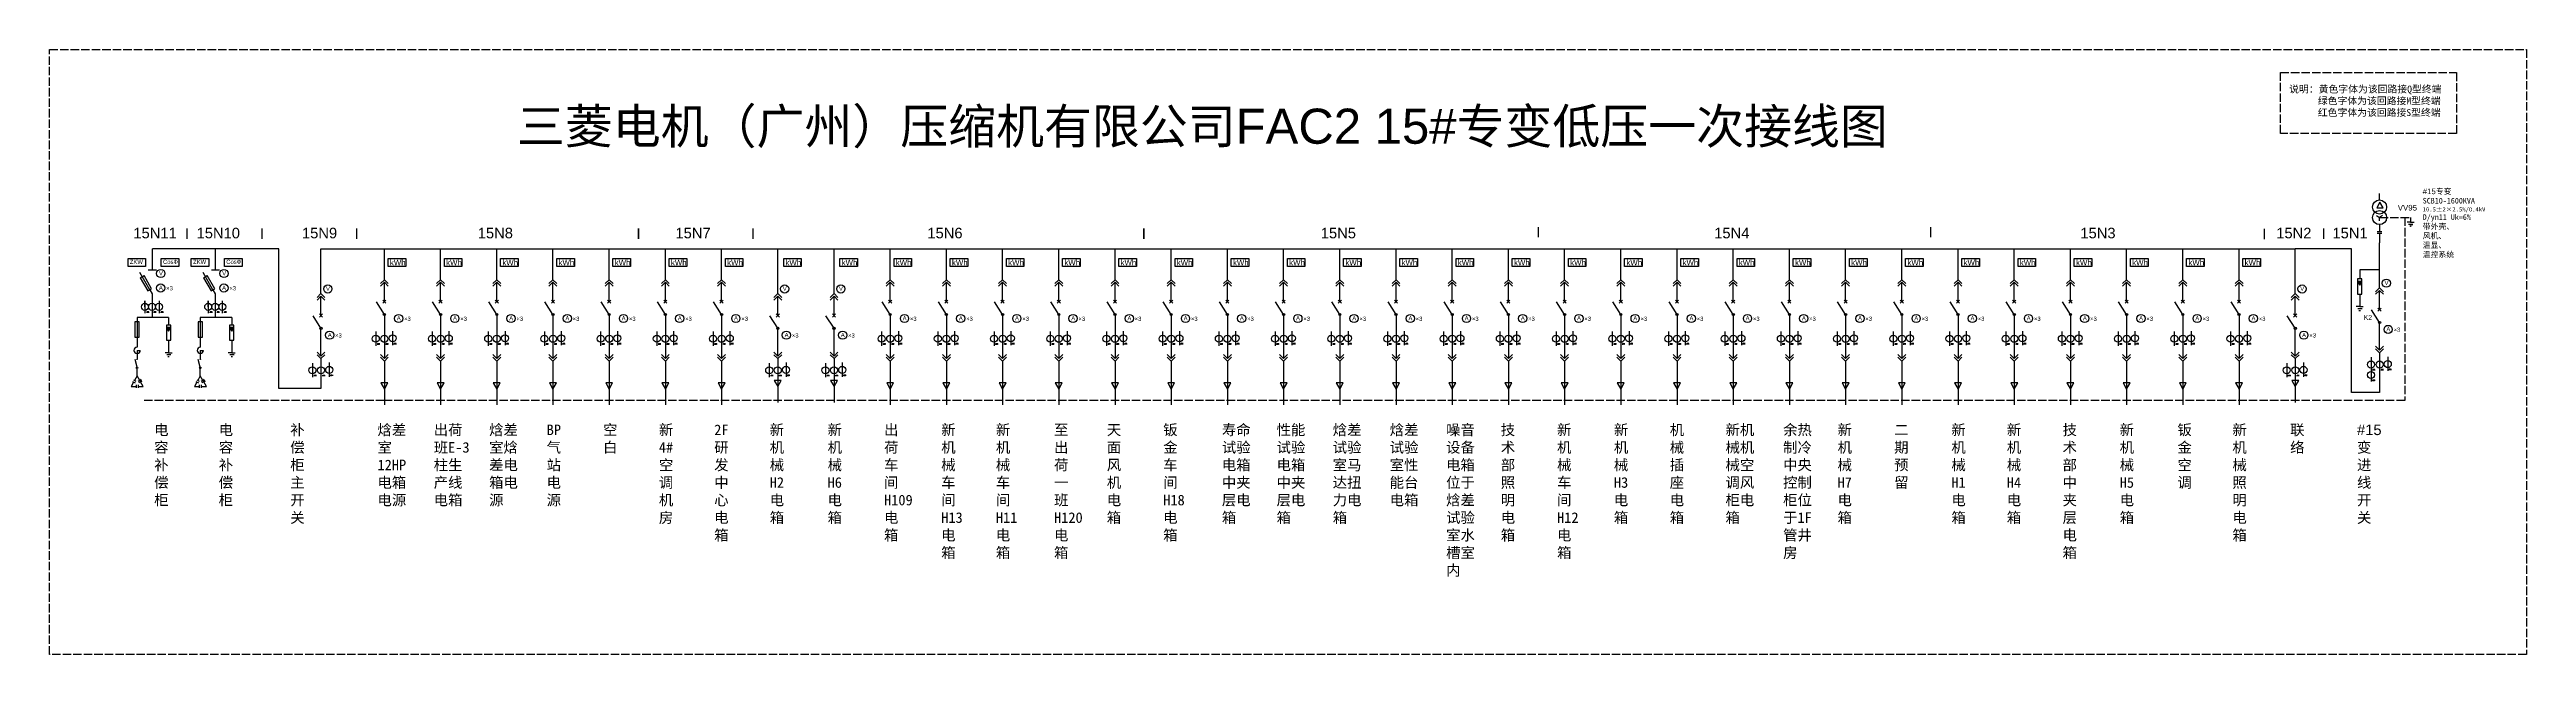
# Model space of a CAD drawing. Header units: millimetres. Extents: x 9208 to 18751, y 4521 to 10198.
# Drawn here: x 9208 to 12734, y 4521 to 5383 of the extents above; entities outside this region: 1.
import ezdxf

# ---------------------------------------------------------------- set-up
doc = ezdxf.new("R2010")
doc.units = ezdxf.units.MM
doc.linetypes.add('ACAD_ISO02W100', pattern=[15, 12, -3])
doc.layers.add('图层1', color=7, linetype='ACAD_ISO02W100')
doc.styles.get("Standard").update_dxf_attribs({"font": 'arial.ttf'})

# ---------------------------------------------------------------- blocks, each defined once
blk = doc.blocks.new('111')
for p, q in [((896.2, 1426.6), (896.2, 1443.7)), ((896.2, 1443.7), (896.2, 1408.2)), ((936.2, 1443.7), (936.2, 1408.2))]:
    blk.add_line(p, q)
for centre in [(896.2, 1426.6), (916.2, 1426.6), (936.2, 1426.6)]:
    blk.add_circle(centre, 10)
blk = doc.blocks.new('11')
for points in [[(9464.7, 4986.7), (9464.7, 4986.7), (9467.8, 4981.5), (9470.8, 4986.8)], [(9554.7, 4986.7), (9554.7, 4986.7), (9557.8, 4981.5), (9560.8, 4986.8)]]:
    blk.add_hatch(color=256).paths.add_polyline_path(points)
for p, q in [((9444.7, 5069.2), (9444.7, 5099.1)), ((9624.7, 5099.1), (9444.7, 5099.1)), ((9534.7, 5069.2), (9534.7, 5099.1)), ((9624.7, 4900), (9624.7, 5099.1)), ((9684.7, 5082.7), (9684.7, 5099.1)), ((9684.7, 5099.1), (9728.6, 5099.1)), ((9684.7, 5035.2), (9684.7, 5082.7)), ((9441.1, 5040.5), (9426.9, 5065)), ((9427.5, 5057.8), (9432.9, 5060.7)), ((9427.5, 5057.8), (9438.4, 5039)), ((9443.7, 5042), (9432.9, 5060.7)), ((9438.4, 5039), (9443.7, 5042)), ((9438.9, 5069.2), (9450.5, 5069.2)), ((9531.1, 5040.5), (9516.9, 5065)), ((9517.5, 5057.8), (9522.9, 5060.7)), ((9517.5, 5057.8), (9528.4, 5039)), ((9533.7, 5042), (9522.9, 5060.7)), ((9528.4, 5039), (9533.7, 5042)), ((9528.9, 5069.2), (9540.5, 5069.2)), ((9436.2, 5008.8), (9440.2, 5008.8)), ((9437.4, 5010), (9436.9, 5007.7)), ((9438.9, 5010), (9438.4, 5007.7)), ((9441.1, 5040.5), (9444.3, 5034.9)), ((9444.3, 5034.9), (9444.3, 5001.3)), ((9446.3, 5008.8), (9450.3, 5008.8)), ((9447.5, 5010), (9447, 5007.7)), ((9449.1, 5010), (9448.6, 5007.7)), ((9456.6, 5008.8), (9460.5, 5008.8)), ((9457.8, 5010), (9457.2, 5007.7)), ((9459.3, 5010), (9458.8, 5007.7)), ((9526.2, 5008.8), (9530.2, 5008.8)), ((9527.4, 5010), (9526.9, 5007.7)), ((9528.9, 5010), (9528.4, 5007.7)), ((9531.1, 5040.5), (9534.3, 5034.9)), ((9534.3, 5034.9), (9534.3, 5001.3)), ((9536.3, 5008.8), (9540.3, 5008.8)), ((9537.5, 5010), (9537, 5007.7)), ((9539.1, 5010), (9538.6, 5007.7)), ((9546.6, 5008.8), (9550.5, 5008.8)), ((9547.8, 5010), (9547.2, 5007.7)), ((9549.3, 5010), (9548.8, 5007.7)), ((9684.7, 5035.2), (9679.1, 5029.6)), ((9684.7, 5031.5), (9679.1, 5025.9)), ((9690.4, 5029.6), (9684.7, 5035.2)), ((9690.4, 5025.9), (9684.7, 5031.5)), ((9684.7, 5004.1), (9684.7, 5031.5)), ((9420, 4995.1), (9420, 4973.3)), ((9426.1, 4994.9), (9420, 4994.9)), ((9420, 4973.3), (9426.1, 4973.3)), ((9444.3, 5001.3), (9423.1, 5001.3)), ((9423.1, 5001.3), (9423.1, 4966.8)), ((9426.1, 4973.3), (9426.1, 4994.9)), ((9467.8, 5001.3), (9444.3, 5001.3)), ((9464.7, 4990.4), (9464.7, 4968.6)), ((9470.8, 4990.2), (9464.7, 4990.2)), ((9467.8, 5001.3), (9467.8, 4990.2)), ((9470.8, 4968.6), (9470.8, 4990.2)), ((9510, 4995.1), (9510, 4973.3)), ((9516.1, 4994.9), (9510, 4994.9)), ((9510, 4973.3), (9516.1, 4973.3)), ((9534.3, 5001.3), (9513.1, 5001.3)), ((9513.1, 5001.3), (9513.1, 4966.8)), ((9516.1, 4973.3), (9516.1, 4994.9)), ((9557.8, 5001.3), (9534.3, 5001.3)), ((9554.7, 4990.4), (9554.7, 4968.6)), ((9560.8, 4990.2), (9554.7, 4990.2)), ((9557.8, 5001.3), (9557.8, 4990.2)), ((9560.8, 4968.6), (9560.8, 4990.2)), ((9684.7, 4985.7), (9673.4, 5003.7)), ((9682.5, 5001.8), (9687, 5006.3)), ((9682.5, 5006.3), (9687, 5001.8)), ((9684.7, 4946.2), (9684.7, 4985.7)), ((9423.1, 4930.5), (9420.1, 4941.4)), ((9423.1, 4966.8), (9423.1, 4958.9)), ((9423.1, 4954.3), (9427.6, 4954.3)), ((9423.1, 4954.3), (9423.1, 4941.5)), ((9467.8, 4950.8), (9462.8, 4950.8)), ((9464.7, 4968.6), (9470.8, 4968.6)), ((9471.1, 4947.7), (9465.1, 4947.7)), ((9468.8, 4944.9), (9466.8, 4944.9)), ((9467.8, 4968.6), (9467.8, 4950.8)), ((9467.8, 4950.8), (9472.8, 4950.8)), ((9513.1, 4930.5), (9510.1, 4941.4)), ((9513.1, 4966.8), (9513.1, 4958.9)), ((9513.1, 4954.3), (9517.6, 4954.3)), ((9513.1, 4954.3), (9513.1, 4941.5)), ((9557.8, 4950.8), (9552.8, 4950.8)), ((9554.7, 4968.6), (9560.8, 4968.6)), ((9561.1, 4947.7), (9555.1, 4947.7)), ((9558.8, 4944.9), (9556.8, 4944.9)), ((9557.8, 4968.6), (9557.8, 4950.8)), ((9557.8, 4950.8), (9562.8, 4950.8)), ((9672.6, 4936.2), (9672.6, 4916)), ((9679.1, 4951.8), (9684.7, 4946.2)), ((9679.1, 4948.1), (9684.7, 4942.5)), ((9684.7, 4946.2), (9690.4, 4951.8)), ((9684.7, 4942.5), (9690.4, 4948.1)), ((9684.7, 4942.5), (9684.7, 4900)), ((9696.5, 4936.9), (9696.5, 4916.7)), ((9416.4, 4910.1), (9420.2, 4907.9)), ((9417.9, 4912.2), (9421.3, 4910.3)), ((9421.5, 4905), (9421.5, 4901)), ((9423.1, 4917.8), (9423.1, 4928.4)), ((9428.7, 4912.6), (9424.3, 4910.1)), ((9424.4, 4905), (9424.4, 4901)), ((9429.9, 4910.7), (9425.3, 4908.1)), ((9426.7, 4911.5), (9428.7, 4912.6)), ((9427.8, 4909.5), (9429.9, 4910.7)), ((9506.4, 4910.1), (9510.2, 4907.9)), ((9507.9, 4912.2), (9511.3, 4910.3)), ((9511.5, 4905), (9511.5, 4901)), ((9513.1, 4917.8), (9513.1, 4928.4)), ((9518.7, 4912.6), (9514.3, 4910.1)), ((9514.4, 4905), (9514.4, 4901)), ((9519.9, 4910.7), (9515.3, 4908.1)), ((9516.7, 4911.5), (9518.7, 4912.6)), ((9517.8, 4909.5), (9519.9, 4910.7)), ((9674.4, 4918.5), (9678.4, 4918.5)), ((9675.6, 4919.6), (9675.1, 4917.3)), ((9677.2, 4919.6), (9676.7, 4917.3)), ((9686.5, 4918.5), (9690.5, 4918.5)), ((9687.7, 4919.6), (9687.2, 4917.3)), ((9689.3, 4919.6), (9688.8, 4917.3)), ((9697.9, 4918.9), (9701.9, 4918.9)), ((9699.1, 4920), (9698.6, 4917.7)), ((9684.7, 4900), (9624.7, 4900))]:
    blk.add_line(p, q)
for points in [[(9410.2, 5085.1), (9435.2, 5085.1), (9435.2, 5073.8), (9410.2, 5073.8)], [(9457.5, 5085.1), (9482.4, 5085.1), (9482.4, 5073.8), (9457.5, 5073.8)], [(9500.2, 5085.1), (9525.2, 5085.1), (9525.2, 5073.8), (9500.2, 5073.8)], [(9547.5, 5085.1), (9572.4, 5085.1), (9572.4, 5073.8), (9547.5, 5073.8)], [(9467.8, 4981.5), (9470.8, 4986.8), (9464.7, 4986.7)], [(9557.8, 4981.5), (9560.8, 4986.8), (9554.7, 4986.7)]]:
    blk.add_lwpolyline(points, close=True)
for points in [[(9418.1, 4909.2), (9414.5, 4903), (9421.5, 4903)], [(9426.7, 4911.5), (9423.1, 4917.8), (9419.4, 4911.4)], [(9424.4, 4903), (9431.6, 4903), (9427.8, 4909.5)], [(9508.1, 4909.2), (9504.5, 4903), (9511.5, 4903)], [(9516.7, 4911.5), (9513.1, 4917.8), (9509.4, 4911.4)], [(9514.4, 4903), (9521.6, 4903), (9517.8, 4909.5)]]:
    blk.add_lwpolyline(points)
for centre, radius in [((9456.6, 5043.1), 5.84), ((9456.8, 5063.8), 5.84), ((9546.6, 5043.1), 5.84), ((9546.8, 5063.8), 5.84), ((9694.5, 5041.8), 5.84), ((9684.7, 4985.7), 1.56), ((9697, 4975.9), 5.84), ((9423.1, 4941.5), 0.278), ((9513.1, 4941.5), 0.278), ((9423.1, 4929.4), 1.07), ((9513.1, 4929.4), 1.07), ((9672.6, 4925.9), 5), ((9684.7, 4925.9), 5), ((9684.7, 4925.9), 5), ((9696.5, 4926.5), 5)]:
    blk.add_circle(centre, radius)
for centre in [(9423.1, 4954.3), (9513.1, 4954.3)]:
    blk.add_arc(centre, 4.58, 90, 0)
at = {"layer": '图层1'}
blk.add_line((9711.5, 4883), (9414.3, 4883), dxfattribs=at)
at = {"xscale": 0.5, "yscale": 0.5, "zscale": 0.5}
for p in [(8986.2, 4303), (9076.2, 4303)]:
    blk.add_blockref('111', p, dxfattribs=at)
at = {"char_height": 6, "attachment_point": 1}
for s, width, insert in [('ZKW', 24.597, (9412.7, 5083.4)), ('CosФ', 24.597, (9459.9, 5083.4)), ('ZKW', 24.597, (9502.7, 5083.4)), ('CosФ', 24.597, (9549.9, 5083.4)), ('A', 6.379, (9454, 5046.5)), ('V', 6.379, (9454.2, 5067.1)), ('×3', 12.204, (9464.3, 5045.8)), ('A', 6.379, (9544, 5046.5)), ('V', 6.379, (9544.2, 5067.1)), ('×3', 12.204, (9554.3, 5045.8)), ('V', 6.379, (9691.9, 5045.2)), ('A', 6.379, (9694.5, 4979.2)), ('×3', 12.204, (9704.8, 4978.6))]:
    blk.add_mtext_dynamic_manual_height_columns(s, width=width, gutter_width=12.5, heights=[0], dxfattribs=dict(at, insert=insert))
at = {"layer": '图层1', "char_height": 15, "attachment_point": 1}
for insert in [(9429.7, 4848.6), (9521.6, 4848.6)]:
    blk.add_mtext_dynamic_manual_height_columns('{\\fSimSun|b0|i0|c134|p2;电\\P容\\P补\\P偿}', width=53.714, gutter_width=12.5, heights=[0], dxfattribs=dict(at, insert=insert))

msp = doc.modelspace()

# ---------------------------------------------------------------- hatches: boundary and pattern name
for points in [[(12493.4, 5052.5), (12493.4, 5052.5), (12496.5, 5047.2), (12499.5, 5052.5)], [(9374.5, 4986.7), (9374.5, 4986.7), (9377.6, 4981.5), (9380.6, 4986.8)], [(9464.5, 4986.7), (9464.5, 4986.7), (9467.6, 4981.5), (9470.6, 4986.8)]]:
    msp.add_hatch(color=256).paths.add_polyline_path(points)

# ---------------------------------------------------------------- linework, layer by layer
for p, q in [((12524.8, 5168.5), (12524.8, 5177.9)), ((12520.5, 5146.2), (12524.8, 5143.7)), ((12528, 5123.1), (12521.5, 5123.1)), ((12528, 5120.7), (12521.5, 5120.7)), ((12529, 5146.2), (12524.8, 5143.7)), ((12524.8, 5138.8), (12524.8, 5143.7)), ((12524.8, 5133.4), (12524.8, 5123.1)), ((12524.8, 5120.7), (12524.8, 5107.3)), ((12568.9, 5136.9), (12563.9, 5136.9)), ((12572.1, 5133.8), (12566.1, 5133.8)), ((12569.9, 5131), (12567.9, 5131)), ((12568.9, 5143.7), (12568.9, 5136.9)), ((12568.9, 5136.9), (12573.9, 5136.9)), ((12568.9, 5131), (12569.9, 5131)), ((12569.1, 5133.8), (12572.1, 5133.8)), ((9354.5, 5069.2), (9354.5, 5099.1)), ((9534.5, 5099.1), (9354.5, 5099.1)), ((9444.5, 5069.2), (9444.5, 5099.1)), ((9534.5, 4900), (9534.5, 5099.1)), ((9594.5, 5082.7), (9594.5, 5099.1)), ((9594.5, 5099.1), (9684.8, 5099.1)), ((9594.5, 5035.2), (9594.5, 5082.7)), ((9677.4, 5099.1), (12404.8, 5099.1)), ((9684.8, 5054.9), (9684.8, 5099.1)), ((9764.8, 5054.9), (9764.8, 5099.1)), ((9844.8, 5054.9), (9844.8, 5099.1)), ((9924.8, 5054.9), (9924.8, 5099.1)), ((10004.8, 5054.9), (10004.8, 5099.1)), ((10084.8, 5054.9), (10084.8, 5099.1)), ((10164.8, 5054.9), (10164.8, 5099.1)), ((10244.8, 5082.7), (10244.8, 5099.1)), ((10244.8, 5035.2), (10244.8, 5082.7)), ((10324.8, 5082.7), (10324.8, 5099.1)), ((10324.8, 5035.2), (10324.8, 5082.7)), ((10404.8, 5054.9), (10404.8, 5099.1)), ((10484.8, 5054.9), (10484.8, 5099.1)), ((10564.8, 5054.9), (10564.8, 5099.1)), ((10644.8, 5054.9), (10644.8, 5099.1)), ((10724.8, 5054.9), (10724.8, 5099.1)), ((10804.8, 5054.9), (10804.8, 5099.1)), ((10884.8, 5054.9), (10884.8, 5099.1)), ((10964.8, 5054.9), (10964.8, 5099.1)), ((11044.8, 5054.9), (11044.8, 5099.1)), ((11124.8, 5054.9), (11124.8, 5099.1)), ((11204.8, 5054.9), (11204.8, 5099.1)), ((11284.8, 5054.9), (11284.8, 5099.1)), ((11364.8, 5054.9), (11364.8, 5099.1)), ((11444.8, 5054.9), (11444.8, 5099.1)), ((11524.8, 5054.9), (11524.8, 5099.1)), ((11604.8, 5054.9), (11604.8, 5099.1)), ((11684.8, 5054.9), (11684.8, 5099.1)), ((11764.8, 5054.9), (11764.8, 5099.1)), ((11844.8, 5054.9), (11844.8, 5099.1)), ((11924.8, 5054.9), (11924.8, 5099.1)), ((12004.8, 5054.9), (12004.8, 5099.1)), ((12084.8, 5054.9), (12084.8, 5099.1)), ((12164.8, 5054.9), (12164.8, 5099.1)), ((12244.8, 5054.9), (12244.8, 5099.1)), ((12324.8, 5054.9), (12324.8, 5099.1)), ((12404.8, 5082.7), (12404.8, 5099.1)), ((12484.8, 5099.1), (12404.8, 5099.1)), ((12404.8, 5035.2), (12404.8, 5082.7)), ((12484.8, 4894.4), (12484.8, 5099.1)), ((12524.8, 5090.9), (12524.8, 5107.3)), ((12524.8, 5043.5), (12524.8, 5090.9)), ((9350.8, 5040.5), (9336.7, 5065)), ((9337.3, 5057.8), (9342.7, 5060.7)), ((9337.3, 5057.8), (9348.2, 5039)), ((9353.5, 5042), (9342.7, 5060.7)), ((9348.2, 5039), (9353.5, 5042)), ((9348.7, 5069.2), (9360.3, 5069.2)), ((9440.8, 5040.5), (9426.7, 5065)), ((9427.3, 5057.8), (9432.7, 5060.7)), ((9427.3, 5057.8), (9438.2, 5039)), ((9443.5, 5042), (9432.7, 5060.7)), ((9438.2, 5039), (9443.5, 5042)), ((9438.7, 5069.2), (9450.3, 5069.2)), ((9684.8, 5054.9), (9679.1, 5049.3)), ((9684.8, 5051.2), (9679.1, 5045.6)), ((9690.4, 5049.3), (9684.8, 5054.9)), ((9690.4, 5045.6), (9684.8, 5051.2)), ((9684.8, 5023.8), (9684.8, 5051.2)), ((9764.8, 5054.9), (9759.1, 5049.3)), ((9764.8, 5051.2), (9759.1, 5045.6)), ((9770.4, 5049.3), (9764.8, 5054.9)), ((9770.4, 5045.6), (9764.8, 5051.2)), ((9764.8, 5023.8), (9764.8, 5051.2)), ((9844.8, 5054.9), (9839.1, 5049.3)), ((9844.8, 5051.2), (9839.1, 5045.6)), ((9850.4, 5049.3), (9844.8, 5054.9)), ((9850.4, 5045.6), (9844.8, 5051.2)), ((9844.8, 5023.8), (9844.8, 5051.2)), ((9924.8, 5054.9), (9919.1, 5049.3)), ((9924.8, 5051.2), (9919.1, 5045.6)), ((9930.4, 5049.3), (9924.8, 5054.9)), ((9930.4, 5045.6), (9924.8, 5051.2)), ((9924.8, 5023.8), (9924.8, 5051.2)), ((10004.8, 5054.9), (9999.1, 5049.3)), ((10004.8, 5051.2), (9999.1, 5045.6)), ((10010.4, 5049.3), (10004.8, 5054.9)), ((10010.4, 5045.6), (10004.8, 5051.2)), ((10004.8, 5023.8), (10004.8, 5051.2)), ((10084.8, 5054.9), (10079.1, 5049.3)), ((10084.8, 5051.2), (10079.1, 5045.6)), ((10090.4, 5049.3), (10084.8, 5054.9)), ((10090.4, 5045.6), (10084.8, 5051.2)), ((10084.8, 5023.8), (10084.8, 5051.2)), ((10164.8, 5054.9), (10159.1, 5049.3)), ((10164.8, 5051.2), (10159.1, 5045.6)), ((10170.4, 5049.3), (10164.8, 5054.9)), ((10170.4, 5045.6), (10164.8, 5051.2)), ((10164.8, 5023.8), (10164.8, 5051.2)), ((10404.8, 5054.9), (10399.1, 5049.3)), ((10404.8, 5051.2), (10399.1, 5045.6)), ((10410.4, 5049.3), (10404.8, 5054.9)), ((10410.4, 5045.6), (10404.8, 5051.2)), ((10404.8, 5023.8), (10404.8, 5051.2)), ((10484.8, 5054.9), (10479.1, 5049.3)), ((10484.8, 5051.2), (10479.1, 5045.6)), ((10490.4, 5049.3), (10484.8, 5054.9)), ((10490.4, 5045.6), (10484.8, 5051.2)), ((10484.8, 5023.8), (10484.8, 5051.2)), ((10564.8, 5054.9), (10559.1, 5049.3)), ((10564.8, 5051.2), (10559.1, 5045.6)), ((10570.4, 5049.3), (10564.8, 5054.9)), ((10570.4, 5045.6), (10564.8, 5051.2)), ((10564.8, 5023.8), (10564.8, 5051.2)), ((10644.8, 5054.9), (10639.1, 5049.3)), ((10644.8, 5051.2), (10639.1, 5045.6)), ((10650.4, 5049.3), (10644.8, 5054.9)), ((10650.4, 5045.6), (10644.8, 5051.2)), ((10644.8, 5023.8), (10644.8, 5051.2)), ((10724.8, 5054.9), (10719.1, 5049.3)), ((10724.8, 5051.2), (10719.1, 5045.6)), ((10730.4, 5049.3), (10724.8, 5054.9)), ((10730.4, 5045.6), (10724.8, 5051.2)), ((10724.8, 5023.8), (10724.8, 5051.2)), ((10804.8, 5054.9), (10799.1, 5049.3)), ((10804.8, 5051.2), (10799.1, 5045.6)), ((10810.4, 5049.3), (10804.8, 5054.9)), ((10810.4, 5045.6), (10804.8, 5051.2)), ((10804.8, 5023.8), (10804.8, 5051.2)), ((10884.8, 5054.9), (10879.1, 5049.3)), ((10884.8, 5051.2), (10879.1, 5045.6)), ((10890.4, 5049.3), (10884.8, 5054.9)), ((10890.4, 5045.6), (10884.8, 5051.2)), ((10884.8, 5023.8), (10884.8, 5051.2)), ((10964.8, 5054.9), (10959.1, 5049.3)), ((10964.8, 5051.2), (10959.1, 5045.6)), ((10970.4, 5049.3), (10964.8, 5054.9)), ((10970.4, 5045.6), (10964.8, 5051.2)), ((10964.8, 5023.8), (10964.8, 5051.2)), ((11044.8, 5054.9), (11039.1, 5049.3)), ((11044.8, 5051.2), (11039.1, 5045.6)), ((11050.4, 5049.3), (11044.8, 5054.9)), ((11050.4, 5045.6), (11044.8, 5051.2)), ((11044.8, 5023.8), (11044.8, 5051.2)), ((11124.8, 5054.9), (11119.1, 5049.3)), ((11124.8, 5051.2), (11119.1, 5045.6)), ((11130.4, 5049.3), (11124.8, 5054.9)), ((11130.4, 5045.6), (11124.8, 5051.2)), ((11124.8, 5023.8), (11124.8, 5051.2)), ((11204.8, 5054.9), (11199.1, 5049.3)), ((11204.8, 5051.2), (11199.1, 5045.6)), ((11210.4, 5049.3), (11204.8, 5054.9)), ((11210.4, 5045.6), (11204.8, 5051.2)), ((11204.8, 5023.8), (11204.8, 5051.2)), ((11284.8, 5054.9), (11279.1, 5049.3)), ((11284.8, 5051.2), (11279.1, 5045.6)), ((11290.4, 5049.3), (11284.8, 5054.9)), ((11290.4, 5045.6), (11284.8, 5051.2)), ((11284.8, 5023.8), (11284.8, 5051.2)), ((11364.8, 5054.9), (11359.1, 5049.3)), ((11364.8, 5051.2), (11359.1, 5045.6)), ((11370.4, 5049.3), (11364.8, 5054.9)), ((11370.4, 5045.6), (11364.8, 5051.2)), ((11364.8, 5023.8), (11364.8, 5051.2)), ((11444.8, 5054.9), (11439.1, 5049.3)), ((11444.8, 5051.2), (11439.1, 5045.6)), ((11450.4, 5049.3), (11444.8, 5054.9)), ((11450.4, 5045.6), (11444.8, 5051.2)), ((11444.8, 5023.8), (11444.8, 5051.2)), ((11524.8, 5054.9), (11519.1, 5049.3)), ((11524.8, 5051.2), (11519.1, 5045.6)), ((11530.4, 5049.3), (11524.8, 5054.9)), ((11530.4, 5045.6), (11524.8, 5051.2)), ((11524.8, 5023.8), (11524.8, 5051.2)), ((11604.8, 5054.9), (11599.1, 5049.3)), ((11604.8, 5051.2), (11599.1, 5045.6)), ((11610.4, 5049.3), (11604.8, 5054.9)), ((11610.4, 5045.6), (11604.8, 5051.2)), ((11604.8, 5023.8), (11604.8, 5051.2)), ((11684.8, 5054.9), (11679.1, 5049.3)), ((11684.8, 5051.2), (11679.1, 5045.6)), ((11690.4, 5049.3), (11684.8, 5054.9)), ((11690.4, 5045.6), (11684.8, 5051.2)), ((11684.8, 5023.8), (11684.8, 5051.2)), ((11764.8, 5054.9), (11759.1, 5049.3)), ((11764.8, 5051.2), (11759.1, 5045.6)), ((11770.4, 5049.3), (11764.8, 5054.9)), ((11770.4, 5045.6), (11764.8, 5051.2)), ((11764.8, 5023.8), (11764.8, 5051.2)), ((11844.8, 5054.9), (11839.1, 5049.3)), ((11844.8, 5051.2), (11839.1, 5045.6)), ((11850.4, 5049.3), (11844.8, 5054.9)), ((11850.4, 5045.6), (11844.8, 5051.2)), ((11844.8, 5023.8), (11844.8, 5051.2)), ((11924.8, 5054.9), (11919.1, 5049.3)), ((11924.8, 5051.2), (11919.1, 5045.6)), ((11930.4, 5049.3), (11924.8, 5054.9)), ((11930.4, 5045.6), (11924.8, 5051.2)), ((11924.8, 5023.8), (11924.8, 5051.2)), ((12004.8, 5054.9), (11999.1, 5049.3)), ((12004.8, 5051.2), (11999.1, 5045.6)), ((12010.4, 5049.3), (12004.8, 5054.9)), ((12010.4, 5045.6), (12004.8, 5051.2)), ((12004.8, 5023.8), (12004.8, 5051.2)), ((12084.8, 5054.9), (12079.1, 5049.3)), ((12084.8, 5051.2), (12079.1, 5045.6)), ((12090.4, 5049.3), (12084.8, 5054.9)), ((12090.4, 5045.6), (12084.8, 5051.2)), ((12084.8, 5023.8), (12084.8, 5051.2)), ((12164.8, 5054.9), (12159.1, 5049.3)), ((12164.8, 5051.2), (12159.1, 5045.6)), ((12170.4, 5049.3), (12164.8, 5054.9)), ((12170.4, 5045.6), (12164.8, 5051.2)), ((12164.8, 5023.8), (12164.8, 5051.2)), ((12244.8, 5054.9), (12239.1, 5049.3)), ((12244.8, 5051.2), (12239.1, 5045.6)), ((12250.4, 5049.3), (12244.8, 5054.9)), ((12250.4, 5045.6), (12244.8, 5051.2)), ((12244.8, 5023.8), (12244.8, 5051.2)), ((12324.8, 5054.9), (12319.1, 5049.3)), ((12324.8, 5051.2), (12319.1, 5045.6)), ((12330.4, 5049.3), (12324.8, 5054.9)), ((12330.4, 5045.6), (12324.8, 5051.2)), ((12324.8, 5023.8), (12324.8, 5051.2)), ((12493.4, 5056.2), (12493.4, 5034.4)), ((12499.5, 5056), (12493.4, 5056)), ((12496.5, 5068.9), (12496.5, 5056)), ((12524.8, 5068.9), (12496.5, 5068.9)), ((12499.5, 5034.4), (12499.5, 5056)), ((12524.8, 5043.5), (12519.1, 5037.8)), ((12530.4, 5037.8), (12524.8, 5043.5)), ((9346, 5008.8), (9350, 5008.8)), ((9347.2, 5010), (9346.7, 5007.7)), ((9348.7, 5010), (9348.2, 5007.7)), ((9350.8, 5040.5), (9354.1, 5034.9)), ((9354.1, 5034.9), (9354.1, 5001.3)), ((9356.1, 5008.8), (9360.1, 5008.8)), ((9357.3, 5010), (9356.8, 5007.7)), ((9358.9, 5010), (9358.3, 5007.7)), ((9366.3, 5008.8), (9370.3, 5008.8)), ((9367.6, 5010), (9367, 5007.7)), ((9369.1, 5010), (9368.6, 5007.7)), ((9436, 5008.8), (9440, 5008.8)), ((9437.2, 5010), (9436.7, 5007.7)), ((9438.7, 5010), (9438.2, 5007.7)), ((9440.8, 5040.5), (9444.1, 5034.9)), ((9444.1, 5034.9), (9444.1, 5001.3)), ((9446.1, 5008.8), (9450.1, 5008.8)), ((9447.3, 5010), (9446.8, 5007.7)), ((9448.9, 5010), (9448.3, 5007.7)), ((9456.3, 5008.8), (9460.3, 5008.8)), ((9457.6, 5010), (9457, 5007.7)), ((9459.1, 5010), (9458.6, 5007.7)), ((9594.5, 5035.2), (9588.9, 5029.6)), ((9594.5, 5031.5), (9588.9, 5025.9)), ((9600.2, 5029.6), (9594.5, 5035.2)), ((9600.2, 5025.9), (9594.5, 5031.5)), ((9594.5, 5004.1), (9594.5, 5031.5)), ((9684.8, 5005.4), (9673.4, 5023.4)), ((9682.5, 5021.6), (9687, 5026)), ((9682.5, 5026), (9687, 5021.6)), ((9764.8, 5005.4), (9753.4, 5023.4)), ((9762.5, 5021.6), (9767, 5026)), ((9762.5, 5026), (9767, 5021.6)), ((9844.8, 5005.4), (9833.4, 5023.4)), ((9842.5, 5021.6), (9847, 5026)), ((9842.5, 5026), (9847, 5021.6)), ((9924.8, 5005.4), (9913.4, 5023.4)), ((9922.5, 5021.6), (9927, 5026)), ((9922.5, 5026), (9927, 5021.6)), ((10004.8, 5005.4), (9993.4, 5023.4)), ((10002.5, 5021.6), (10007, 5026)), ((10002.5, 5026), (10007, 5021.6)), ((10084.8, 5005.4), (10073.4, 5023.4)), ((10082.5, 5021.6), (10087, 5026)), ((10082.5, 5026), (10087, 5021.6)), ((10164.8, 5005.4), (10153.4, 5023.4)), ((10162.5, 5021.6), (10167, 5026)), ((10162.5, 5026), (10167, 5021.6)), ((10244.8, 5035.2), (10239.1, 5029.6)), ((10244.8, 5031.5), (10239.1, 5025.9)), ((10250.4, 5029.6), (10244.8, 5035.2)), ((10250.4, 5025.9), (10244.8, 5031.5)), ((10244.8, 5004.1), (10244.8, 5031.5)), ((10324.8, 5035.2), (10319.1, 5029.6)), ((10324.8, 5031.5), (10319.1, 5025.9)), ((10330.4, 5029.6), (10324.8, 5035.2)), ((10330.4, 5025.9), (10324.8, 5031.5)), ((10324.8, 5004.1), (10324.8, 5031.5)), ((10404.8, 5005.4), (10393.4, 5023.4)), ((10402.5, 5021.6), (10407, 5026)), ((10402.5, 5026), (10407, 5021.6)), ((10484.8, 5005.4), (10473.4, 5023.4)), ((10482.5, 5021.6), (10487, 5026)), ((10482.5, 5026), (10487, 5021.6)), ((10564.8, 5005.4), (10553.4, 5023.4)), ((10562.5, 5021.6), (10567, 5026)), ((10562.5, 5026), (10567, 5021.6)), ((10644.8, 5005.4), (10633.4, 5023.4)), ((10642.5, 5021.6), (10647, 5026)), ((10642.5, 5026), (10647, 5021.6)), ((10724.8, 5005.4), (10713.4, 5023.4)), ((10722.5, 5021.6), (10727, 5026)), ((10722.5, 5026), (10727, 5021.6)), ((10804.8, 5005.4), (10793.4, 5023.4)), ((10802.5, 5021.6), (10807, 5026)), ((10802.5, 5026), (10807, 5021.6)), ((10884.8, 5005.4), (10873.4, 5023.4)), ((10882.5, 5021.6), (10887, 5026)), ((10882.5, 5026), (10887, 5021.6)), ((10964.8, 5005.4), (10953.4, 5023.4)), ((10962.5, 5021.6), (10967, 5026)), ((10962.5, 5026), (10967, 5021.6)), ((11044.8, 5005.4), (11033.4, 5023.4)), ((11042.5, 5021.6), (11047, 5026)), ((11042.5, 5026), (11047, 5021.6)), ((11124.8, 5005.4), (11113.4, 5023.4)), ((11122.5, 5021.6), (11127, 5026)), ((11122.5, 5026), (11127, 5021.6)), ((11204.8, 5005.4), (11193.4, 5023.4)), ((11202.5, 5021.6), (11207, 5026)), ((11202.5, 5026), (11207, 5021.6)), ((11284.8, 5005.4), (11273.4, 5023.4)), ((11282.5, 5021.6), (11287, 5026)), ((11282.5, 5026), (11287, 5021.6)), ((11364.8, 5005.4), (11353.4, 5023.4)), ((11362.5, 5021.6), (11367, 5026)), ((11362.5, 5026), (11367, 5021.6)), ((11444.8, 5005.4), (11433.4, 5023.4)), ((11442.5, 5021.6), (11447, 5026)), ((11442.5, 5026), (11447, 5021.6)), ((11524.8, 5005.4), (11513.4, 5023.4)), ((11522.5, 5021.6), (11527, 5026)), ((11522.5, 5026), (11527, 5021.6)), ((11604.8, 5005.4), (11593.4, 5023.4)), ((11602.5, 5021.6), (11607, 5026)), ((11602.5, 5026), (11607, 5021.6)), ((11684.8, 5005.4), (11673.4, 5023.4)), ((11682.5, 5021.6), (11687, 5026)), ((11682.5, 5026), (11687, 5021.6)), ((11764.8, 5005.4), (11753.4, 5023.4)), ((11762.5, 5021.6), (11767, 5026)), ((11762.5, 5026), (11767, 5021.6)), ((11844.8, 5005.4), (11833.4, 5023.4)), ((11842.5, 5021.6), (11847, 5026)), ((11842.5, 5026), (11847, 5021.6)), ((11924.8, 5005.4), (11913.4, 5023.4)), ((11922.5, 5021.6), (11927, 5026)), ((11922.5, 5026), (11927, 5021.6)), ((12004.8, 5005.4), (11993.4, 5023.4)), ((12002.5, 5021.6), (12007, 5026)), ((12002.5, 5026), (12007, 5021.6)), ((12084.8, 5005.4), (12073.4, 5023.4)), ((12082.5, 5021.6), (12087, 5026)), ((12082.5, 5026), (12087, 5021.6)), ((12164.8, 5005.4), (12153.4, 5023.4)), ((12162.5, 5021.6), (12167, 5026)), ((12162.5, 5026), (12167, 5021.6)), ((12244.8, 5005.4), (12233.4, 5023.4)), ((12242.5, 5021.6), (12247, 5026)), ((12242.5, 5026), (12247, 5021.6)), ((12324.8, 5005.4), (12313.4, 5023.4)), ((12322.5, 5021.6), (12327, 5026)), ((12322.5, 5026), (12327, 5021.6)), ((12404.8, 5035.2), (12399.1, 5029.6)), ((12404.8, 5031.5), (12399.1, 5025.9)), ((12410.4, 5029.6), (12404.8, 5035.2)), ((12410.4, 5025.9), (12404.8, 5031.5)), ((12404.8, 5004.1), (12404.8, 5031.5)), ((12496.5, 5016.6), (12491.5, 5016.6)), ((12493.4, 5034.4), (12499.5, 5034.4)), ((12499.8, 5013.5), (12493.8, 5013.5)), ((12497.5, 5010.7), (12495.5, 5010.7)), ((12496.5, 5034.4), (12496.5, 5016.6)), ((12496.5, 5016.6), (12501.5, 5016.6)), ((12524.8, 4993.9), (12513.4, 5011.9)), ((12524.8, 5039.7), (12519.1, 5034.1)), ((12522.5, 5010.1), (12527, 5014.5)), ((12522.5, 5014.5), (12527, 5010.1)), ((12530.4, 5034.1), (12524.8, 5039.7)), ((12524.8, 5012.3), (12524.8, 5039.7)), ((9329.8, 4995.1), (9329.8, 4973.3)), ((9335.9, 4994.9), (9329.8, 4994.9)), ((9329.8, 4973.3), (9335.9, 4973.3)), ((9354.1, 5001.3), (9332.8, 5001.3)), ((9332.8, 5001.3), (9332.8, 4966.8)), ((9335.9, 4973.3), (9335.9, 4994.9)), ((9377.6, 5001.3), (9354.1, 5001.3)), ((9374.5, 4990.4), (9374.5, 4968.6)), ((9380.6, 4990.2), (9374.5, 4990.2)), ((9377.6, 5001.3), (9377.6, 4990.2)), ((9380.6, 4968.6), (9380.6, 4990.2)), ((9419.8, 4995.1), (9419.8, 4973.3)), ((9425.9, 4994.9), (9419.8, 4994.9)), ((9419.8, 4973.3), (9425.9, 4973.3)), ((9444.1, 5001.3), (9422.8, 5001.3)), ((9422.8, 5001.3), (9422.8, 4966.8)), ((9425.9, 4973.3), (9425.9, 4994.9)), ((9467.6, 5001.3), (9444.1, 5001.3)), ((9464.5, 4990.4), (9464.5, 4968.6)), ((9470.6, 4990.2), (9464.5, 4990.2)), ((9467.6, 5001.3), (9467.6, 4990.2)), ((9470.6, 4968.6), (9470.6, 4990.2)), ((9594.5, 4985.7), (9583.2, 5003.7)), ((9592.3, 5001.8), (9596.8, 5006.3)), ((9592.3, 5006.3), (9596.8, 5001.8)), ((9594.5, 4946.2), (9594.5, 4985.7)), ((9672.6, 4981.1), (9672.6, 4960.9)), ((9684.8, 5005.4), (9684.8, 4942.8)), ((9696.5, 4981.8), (9696.5, 4961.7)), ((9752.6, 4981.1), (9752.6, 4960.9)), ((9764.8, 5005.4), (9764.8, 4942.8)), ((9776.5, 4981.8), (9776.5, 4961.7)), ((9832.6, 4981.1), (9832.6, 4960.9)), ((9844.8, 5005.4), (9844.8, 4942.8)), ((9856.5, 4981.8), (9856.5, 4961.7)), ((9912.6, 4981.1), (9912.6, 4960.9)), ((9924.8, 5005.4), (9924.8, 4942.8)), ((9936.5, 4981.8), (9936.5, 4961.7)), ((9992.6, 4981.1), (9992.6, 4960.9)), ((10004.8, 5005.4), (10004.8, 4942.8)), ((10016.5, 4981.8), (10016.5, 4961.7)), ((10072.6, 4981.1), (10072.6, 4960.9)), ((10084.8, 5005.4), (10084.8, 4942.8)), ((10096.5, 4981.8), (10096.5, 4961.7)), ((10152.6, 4981.1), (10152.6, 4960.9)), ((10164.8, 5005.4), (10164.8, 4942.8)), ((10176.5, 4981.8), (10176.5, 4961.7)), ((10244.8, 4985.7), (10233.4, 5003.7)), ((10242.5, 5001.8), (10247, 5006.3)), ((10242.5, 5006.3), (10247, 5001.8)), ((10244.8, 4946.2), (10244.8, 4985.7)), ((10324.8, 4985.7), (10313.4, 5003.7)), ((10322.5, 5001.8), (10327, 5006.3)), ((10322.5, 5006.3), (10327, 5001.8)), ((10324.8, 4946.2), (10324.8, 4985.7)), ((10392.6, 4981.1), (10392.6, 4960.9)), ((10404.8, 5005.4), (10404.8, 4942.8)), ((10416.5, 4981.8), (10416.5, 4961.7)), ((10472.6, 4981.1), (10472.6, 4960.9)), ((10484.8, 5005.4), (10484.8, 4942.8)), ((10496.5, 4981.8), (10496.5, 4961.7)), ((10552.6, 4981.1), (10552.6, 4960.9)), ((10564.8, 5005.4), (10564.8, 4942.8)), ((10576.5, 4981.8), (10576.5, 4961.7)), ((10632.6, 4981.1), (10632.6, 4960.9)), ((10644.8, 5005.4), (10644.8, 4942.8)), ((10656.5, 4981.8), (10656.5, 4961.7)), ((10712.6, 4981.1), (10712.6, 4960.9)), ((10724.8, 5005.4), (10724.8, 4942.8)), ((10736.5, 4981.8), (10736.5, 4961.7)), ((10792.6, 4981.1), (10792.6, 4960.9)), ((10804.8, 5005.4), (10804.8, 4942.8)), ((10816.5, 4981.8), (10816.5, 4961.7)), ((10872.6, 4981.1), (10872.6, 4960.9)), ((10884.8, 5005.4), (10884.8, 4942.8)), ((10896.5, 4981.8), (10896.5, 4961.7)), ((10952.6, 4981.1), (10952.6, 4960.9)), ((10964.8, 5005.4), (10964.8, 4942.8)), ((10976.5, 4981.8), (10976.5, 4961.7)), ((11032.6, 4981.1), (11032.6, 4960.9)), ((11044.8, 5005.4), (11044.8, 4942.8)), ((11056.5, 4981.8), (11056.5, 4961.7)), ((11112.6, 4981.1), (11112.6, 4960.9)), ((11124.8, 5005.4), (11124.8, 4942.8)), ((11136.5, 4981.8), (11136.5, 4961.7)), ((11192.6, 4981.1), (11192.6, 4960.9)), ((11204.8, 5005.4), (11204.8, 4942.8)), ((11216.5, 4981.8), (11216.5, 4961.7)), ((11272.6, 4981.1), (11272.6, 4960.9)), ((11284.8, 5005.4), (11284.8, 4942.8)), ((11296.5, 4981.8), (11296.5, 4961.7)), ((11352.6, 4981.1), (11352.6, 4960.9)), ((11364.8, 5005.4), (11364.8, 4942.8)), ((11376.5, 4981.8), (11376.5, 4961.7)), ((11432.6, 4981.1), (11432.6, 4960.9)), ((11444.8, 5005.4), (11444.8, 4942.8)), ((11456.5, 4981.8), (11456.5, 4961.7)), ((11512.6, 4981.1), (11512.6, 4960.9)), ((11524.8, 5005.4), (11524.8, 4942.8)), ((11536.5, 4981.8), (11536.5, 4961.7)), ((11592.6, 4981.1), (11592.6, 4960.9)), ((11604.8, 5005.4), (11604.8, 4942.8)), ((11616.5, 4981.8), (11616.5, 4961.7)), ((11672.6, 4981.1), (11672.6, 4960.9)), ((11684.8, 5005.4), (11684.8, 4942.8)), ((11696.5, 4981.8), (11696.5, 4961.7)), ((11752.6, 4981.1), (11752.6, 4960.9)), ((11764.8, 5005.4), (11764.8, 4942.8)), ((11776.5, 4981.8), (11776.5, 4961.7)), ((11832.6, 4981.1), (11832.6, 4960.9)), ((11844.8, 5005.4), (11844.8, 4942.8)), ((11856.5, 4981.8), (11856.5, 4961.7)), ((11912.6, 4981.1), (11912.6, 4960.9)), ((11924.8, 5005.4), (11924.8, 4942.8)), ((11936.5, 4981.8), (11936.5, 4961.7)), ((11992.6, 4981.1), (11992.6, 4960.9)), ((12004.8, 5005.4), (12004.8, 4942.8)), ((12016.5, 4981.8), (12016.5, 4961.7)), ((12072.6, 4981.1), (12072.6, 4960.9)), ((12084.8, 5005.4), (12084.8, 4942.8)), ((12096.5, 4981.8), (12096.5, 4961.7)), ((12152.6, 4981.1), (12152.6, 4960.9)), ((12164.8, 5005.4), (12164.8, 4942.8)), ((12176.5, 4981.8), (12176.5, 4961.7)), ((12232.6, 4981.1), (12232.6, 4960.9)), ((12244.8, 5005.4), (12244.8, 4942.8)), ((12256.5, 4981.8), (12256.5, 4961.7)), ((12312.6, 4981.1), (12312.6, 4960.9)), ((12324.8, 5005.4), (12324.8, 4942.8)), ((12336.5, 4981.8), (12336.5, 4961.7)), ((12404.8, 4985.7), (12393.4, 5003.7)), ((12402.5, 5001.8), (12407, 5006.3)), ((12402.5, 5006.3), (12407, 5001.8)), ((12404.8, 4946.2), (12404.8, 4985.7)), ((12524.8, 4954.4), (12524.8, 4993.9)), ((9332.8, 4930.5), (9329.9, 4941.4)), ((9332.8, 4966.8), (9332.8, 4958.9)), ((9332.8, 4954.3), (9337.4, 4954.3)), ((9332.8, 4954.3), (9332.8, 4941.5)), ((9377.6, 4950.8), (9372.6, 4950.8)), ((9374.5, 4968.6), (9380.6, 4968.6)), ((9380.9, 4947.7), (9374.9, 4947.7)), ((9378.6, 4944.9), (9376.6, 4944.9)), ((9377.6, 4968.6), (9377.6, 4950.8)), ((9377.6, 4950.8), (9382.6, 4950.8)), ((9422.8, 4930.5), (9419.9, 4941.4)), ((9422.8, 4966.8), (9422.8, 4958.9)), ((9422.8, 4954.3), (9427.4, 4954.3)), ((9422.8, 4954.3), (9422.8, 4941.5)), ((9467.6, 4950.8), (9462.6, 4950.8)), ((9464.5, 4968.6), (9470.6, 4968.6)), ((9470.9, 4947.7), (9464.9, 4947.7)), ((9468.6, 4944.9), (9466.6, 4944.9)), ((9467.6, 4968.6), (9467.6, 4950.8)), ((9467.6, 4950.8), (9472.6, 4950.8)), ((9582.4, 4936.2), (9582.4, 4916)), ((9588.9, 4951.8), (9594.5, 4946.2)), ((9588.9, 4948.1), (9594.5, 4942.5)), ((9594.5, 4946.2), (9600.2, 4951.8)), ((9594.5, 4942.5), (9600.2, 4948.1)), ((9594.5, 4942.5), (9594.5, 4900)), ((9606.3, 4936.9), (9606.3, 4916.7)), ((9674.4, 4963.4), (9678.4, 4963.4)), ((9675.6, 4964.6), (9675.1, 4962.3)), ((9677.2, 4964.6), (9676.7, 4962.3)), ((9679.1, 4948.4), (9684.8, 4942.8)), ((9679.1, 4944.7), (9684.8, 4939)), ((9684.8, 4942.8), (9690.4, 4948.4)), ((9684.8, 4939), (9690.4, 4944.7)), ((9684.8, 4939), (9684.8, 4876.5)), ((9686.5, 4963.4), (9690.5, 4963.4)), ((9687.8, 4964.6), (9687.2, 4962.3)), ((9689.3, 4964.6), (9688.8, 4962.3)), ((9697.9, 4963.8), (9701.9, 4963.8)), ((9699.2, 4965), (9698.6, 4962.7)), ((9700.7, 4965), (9700.2, 4962.7)), ((9754.4, 4963.4), (9758.4, 4963.4)), ((9755.6, 4964.6), (9755.1, 4962.3)), ((9757.2, 4964.6), (9756.7, 4962.3)), ((9759.1, 4948.4), (9764.8, 4942.8)), ((9759.1, 4944.7), (9764.8, 4939)), ((9764.8, 4942.8), (9770.4, 4948.4)), ((9764.8, 4939), (9770.4, 4944.7)), ((9764.8, 4939), (9764.8, 4876.5)), ((9766.5, 4963.4), (9770.5, 4963.4)), ((9767.8, 4964.6), (9767.2, 4962.3)), ((9769.3, 4964.6), (9768.8, 4962.3)), ((9777.9, 4963.8), (9781.9, 4963.8)), ((9779.2, 4965), (9778.6, 4962.7)), ((9780.7, 4965), (9780.2, 4962.7)), ((9834.4, 4963.4), (9838.4, 4963.4)), ((9835.6, 4964.6), (9835.1, 4962.3)), ((9837.2, 4964.6), (9836.7, 4962.3)), ((9839.1, 4948.4), (9844.8, 4942.8)), ((9839.1, 4944.7), (9844.8, 4939)), ((9844.8, 4942.8), (9850.4, 4948.4)), ((9844.8, 4939), (9850.4, 4944.7)), ((9844.8, 4939), (9844.8, 4876.5)), ((9846.5, 4963.4), (9850.5, 4963.4)), ((9847.8, 4964.6), (9847.2, 4962.3)), ((9849.3, 4964.6), (9848.8, 4962.3)), ((9857.9, 4963.8), (9861.9, 4963.8)), ((9859.2, 4965), (9858.6, 4962.7)), ((9860.7, 4965), (9860.2, 4962.7)), ((9914.4, 4963.4), (9918.4, 4963.4)), ((9915.6, 4964.6), (9915.1, 4962.3)), ((9917.2, 4964.6), (9916.7, 4962.3)), ((9919.1, 4948.4), (9924.8, 4942.8)), ((9919.1, 4944.7), (9924.8, 4939)), ((9924.8, 4942.8), (9930.4, 4948.4)), ((9924.8, 4939), (9930.4, 4944.7)), ((9924.8, 4939), (9924.8, 4876.5)), ((9926.5, 4963.4), (9930.5, 4963.4)), ((9927.8, 4964.6), (9927.2, 4962.3)), ((9929.3, 4964.6), (9928.8, 4962.3)), ((9937.9, 4963.8), (9941.9, 4963.8)), ((9939.2, 4965), (9938.6, 4962.7)), ((9940.7, 4965), (9940.2, 4962.7)), ((9994.4, 4963.4), (9998.4, 4963.4)), ((9995.6, 4964.6), (9995.1, 4962.3)), ((9997.2, 4964.6), (9996.7, 4962.3)), ((9999.1, 4948.4), (10004.8, 4942.8)), ((9999.1, 4944.7), (10004.8, 4939)), ((10004.8, 4942.8), (10010.4, 4948.4)), ((10004.8, 4939), (10010.4, 4944.7)), ((10004.8, 4939), (10004.8, 4876.5)), ((10006.5, 4963.4), (10010.5, 4963.4)), ((10007.8, 4964.6), (10007.2, 4962.3)), ((10009.3, 4964.6), (10008.8, 4962.3)), ((10017.9, 4963.8), (10021.9, 4963.8)), ((10019.2, 4965), (10018.6, 4962.7)), ((10020.7, 4965), (10020.2, 4962.7)), ((10074.4, 4963.4), (10078.4, 4963.4)), ((10075.6, 4964.6), (10075.1, 4962.3)), ((10077.2, 4964.6), (10076.7, 4962.3)), ((10079.1, 4948.4), (10084.8, 4942.8)), ((10079.1, 4944.7), (10084.8, 4939)), ((10084.8, 4942.8), (10090.4, 4948.4)), ((10084.8, 4939), (10090.4, 4944.7)), ((10084.8, 4939), (10084.8, 4876.5)), ((10086.5, 4963.4), (10090.5, 4963.4)), ((10087.8, 4964.6), (10087.2, 4962.3)), ((10089.3, 4964.6), (10088.8, 4962.3)), ((10097.9, 4963.8), (10101.9, 4963.8)), ((10099.2, 4965), (10098.6, 4962.7)), ((10100.7, 4965), (10100.2, 4962.7)), ((10154.4, 4963.4), (10158.4, 4963.4)), ((10155.6, 4964.6), (10155.1, 4962.3)), ((10157.2, 4964.6), (10156.7, 4962.3)), ((10159.1, 4948.4), (10164.8, 4942.8)), ((10159.1, 4944.7), (10164.8, 4939)), ((10164.8, 4942.8), (10170.4, 4948.4)), ((10164.8, 4939), (10170.4, 4944.7)), ((10164.8, 4939), (10164.8, 4876.5)), ((10166.5, 4963.4), (10170.5, 4963.4)), ((10167.8, 4964.6), (10167.2, 4962.3)), ((10169.3, 4964.6), (10168.8, 4962.3)), ((10177.9, 4963.8), (10181.9, 4963.8)), ((10179.2, 4965), (10178.6, 4962.7)), ((10180.7, 4965), (10180.2, 4962.7)), ((10232.6, 4936.2), (10232.6, 4916)), ((10239.1, 4951.8), (10244.8, 4946.2)), ((10239.1, 4948.1), (10244.8, 4942.5)), ((10244.8, 4946.2), (10250.4, 4951.8)), ((10244.8, 4942.5), (10250.4, 4948.1)), ((10244.8, 4942.5), (10244.8, 4879.9)), ((10256.5, 4936.9), (10256.5, 4916.7)), ((10312.6, 4936.2), (10312.6, 4916)), ((10319.1, 4951.8), (10324.8, 4946.2)), ((10319.1, 4948.1), (10324.8, 4942.5)), ((10324.8, 4946.2), (10330.4, 4951.8)), ((10324.8, 4942.5), (10330.4, 4948.1)), ((10324.8, 4942.5), (10324.8, 4879.9)), ((10336.5, 4936.9), (10336.5, 4916.7)), ((10394.4, 4963.4), (10398.4, 4963.4)), ((10395.6, 4964.6), (10395.1, 4962.3)), ((10397.2, 4964.6), (10396.7, 4962.3)), ((10399.1, 4948.4), (10404.8, 4942.8)), ((10399.1, 4944.7), (10404.8, 4939)), ((10404.8, 4942.8), (10410.4, 4948.4)), ((10404.8, 4939), (10410.4, 4944.7)), ((10404.8, 4939), (10404.8, 4876.5)), ((10406.5, 4963.4), (10410.5, 4963.4)), ((10407.8, 4964.6), (10407.2, 4962.3)), ((10409.3, 4964.6), (10408.8, 4962.3)), ((10417.9, 4963.8), (10421.9, 4963.8)), ((10419.2, 4965), (10418.6, 4962.7)), ((10420.7, 4965), (10420.2, 4962.7)), ((10474.4, 4963.4), (10478.4, 4963.4)), ((10475.6, 4964.6), (10475.1, 4962.3)), ((10477.2, 4964.6), (10476.7, 4962.3)), ((10479.1, 4948.4), (10484.8, 4942.8)), ((10479.1, 4944.7), (10484.8, 4939)), ((10484.8, 4942.8), (10490.4, 4948.4)), ((10484.8, 4939), (10490.4, 4944.7)), ((10484.8, 4939), (10484.8, 4876.5)), ((10486.5, 4963.4), (10490.5, 4963.4)), ((10487.8, 4964.6), (10487.2, 4962.3)), ((10489.3, 4964.6), (10488.8, 4962.3)), ((10497.9, 4963.8), (10501.9, 4963.8)), ((10499.2, 4965), (10498.6, 4962.7)), ((10500.7, 4965), (10500.2, 4962.7)), ((10554.4, 4963.4), (10558.4, 4963.4)), ((10555.6, 4964.6), (10555.1, 4962.3)), ((10557.2, 4964.6), (10556.7, 4962.3)), ((10559.1, 4948.4), (10564.8, 4942.8)), ((10559.1, 4944.7), (10564.8, 4939)), ((10564.8, 4942.8), (10570.4, 4948.4)), ((10564.8, 4939), (10570.4, 4944.7)), ((10564.8, 4939), (10564.8, 4876.5)), ((10566.5, 4963.4), (10570.5, 4963.4)), ((10567.8, 4964.6), (10567.2, 4962.3)), ((10569.3, 4964.6), (10568.8, 4962.3)), ((10577.9, 4963.8), (10581.9, 4963.8)), ((10579.2, 4965), (10578.6, 4962.7)), ((10580.7, 4965), (10580.2, 4962.7)), ((10634.4, 4963.4), (10638.4, 4963.4)), ((10635.6, 4964.6), (10635.1, 4962.3)), ((10637.2, 4964.6), (10636.7, 4962.3)), ((10639.1, 4948.4), (10644.8, 4942.8)), ((10639.1, 4944.7), (10644.8, 4939)), ((10644.8, 4942.8), (10650.4, 4948.4)), ((10644.8, 4939), (10650.4, 4944.7)), ((10644.8, 4939), (10644.8, 4876.5)), ((10646.5, 4963.4), (10650.5, 4963.4)), ((10647.8, 4964.6), (10647.2, 4962.3)), ((10649.3, 4964.6), (10648.8, 4962.3)), ((10657.9, 4963.8), (10661.9, 4963.8)), ((10659.2, 4965), (10658.6, 4962.7)), ((10660.7, 4965), (10660.2, 4962.7)), ((10714.4, 4963.4), (10718.4, 4963.4)), ((10715.6, 4964.6), (10715.1, 4962.3)), ((10717.2, 4964.6), (10716.7, 4962.3)), ((10719.1, 4948.4), (10724.8, 4942.8)), ((10719.1, 4944.7), (10724.8, 4939)), ((10724.8, 4942.8), (10730.4, 4948.4)), ((10724.8, 4939), (10730.4, 4944.7)), ((10724.8, 4939), (10724.8, 4876.5)), ((10726.5, 4963.4), (10730.5, 4963.4)), ((10727.8, 4964.6), (10727.2, 4962.3)), ((10729.3, 4964.6), (10728.8, 4962.3)), ((10737.9, 4963.8), (10741.9, 4963.8)), ((10739.2, 4965), (10738.6, 4962.7)), ((10740.7, 4965), (10740.2, 4962.7)), ((10794.4, 4963.4), (10798.4, 4963.4)), ((10795.6, 4964.6), (10795.1, 4962.3)), ((10797.2, 4964.6), (10796.7, 4962.3)), ((10799.1, 4948.4), (10804.8, 4942.8)), ((10799.1, 4944.7), (10804.8, 4939)), ((10804.8, 4942.8), (10810.4, 4948.4)), ((10804.8, 4939), (10810.4, 4944.7)), ((10804.8, 4939), (10804.8, 4876.5)), ((10806.5, 4963.4), (10810.5, 4963.4)), ((10807.8, 4964.6), (10807.2, 4962.3)), ((10809.3, 4964.6), (10808.8, 4962.3)), ((10817.9, 4963.8), (10821.9, 4963.8)), ((10819.2, 4965), (10818.6, 4962.7)), ((10820.7, 4965), (10820.2, 4962.7)), ((10874.4, 4963.4), (10878.4, 4963.4)), ((10875.6, 4964.6), (10875.1, 4962.3)), ((10877.2, 4964.6), (10876.7, 4962.3)), ((10879.1, 4948.4), (10884.8, 4942.8)), ((10879.1, 4944.7), (10884.8, 4939)), ((10884.8, 4942.8), (10890.4, 4948.4)), ((10884.8, 4939), (10890.4, 4944.7)), ((10884.8, 4939), (10884.8, 4876.5)), ((10886.5, 4963.4), (10890.5, 4963.4)), ((10887.8, 4964.6), (10887.2, 4962.3)), ((10889.3, 4964.6), (10888.8, 4962.3)), ((10897.9, 4963.8), (10901.9, 4963.8)), ((10899.2, 4965), (10898.6, 4962.7)), ((10900.7, 4965), (10900.2, 4962.7)), ((10954.4, 4963.4), (10958.4, 4963.4)), ((10955.6, 4964.6), (10955.1, 4962.3)), ((10957.2, 4964.6), (10956.7, 4962.3)), ((10959.1, 4948.4), (10964.8, 4942.8)), ((10959.1, 4944.7), (10964.8, 4939)), ((10964.8, 4942.8), (10970.4, 4948.4)), ((10964.8, 4939), (10970.4, 4944.7)), ((10964.8, 4939), (10964.8, 4876.5)), ((10966.5, 4963.4), (10970.5, 4963.4)), ((10967.8, 4964.6), (10967.2, 4962.3)), ((10969.3, 4964.6), (10968.8, 4962.3)), ((10977.9, 4963.8), (10981.9, 4963.8)), ((10979.2, 4965), (10978.6, 4962.7)), ((10980.7, 4965), (10980.2, 4962.7)), ((11034.4, 4963.4), (11038.4, 4963.4)), ((11035.6, 4964.6), (11035.1, 4962.3)), ((11037.2, 4964.6), (11036.7, 4962.3)), ((11039.1, 4948.4), (11044.8, 4942.8)), ((11039.1, 4944.7), (11044.8, 4939)), ((11044.8, 4942.8), (11050.4, 4948.4)), ((11044.8, 4939), (11050.4, 4944.7)), ((11044.8, 4939), (11044.8, 4876.5)), ((11046.5, 4963.4), (11050.5, 4963.4)), ((11047.8, 4964.6), (11047.2, 4962.3)), ((11049.3, 4964.6), (11048.8, 4962.3)), ((11057.9, 4963.8), (11061.9, 4963.8)), ((11059.2, 4965), (11058.6, 4962.7)), ((11060.7, 4965), (11060.2, 4962.7)), ((11114.4, 4963.4), (11118.4, 4963.4)), ((11115.6, 4964.6), (11115.1, 4962.3)), ((11117.2, 4964.6), (11116.7, 4962.3)), ((11119.1, 4948.4), (11124.8, 4942.8)), ((11119.1, 4944.7), (11124.8, 4939)), ((11124.8, 4942.8), (11130.4, 4948.4)), ((11124.8, 4939), (11130.4, 4944.7)), ((11124.8, 4939), (11124.8, 4876.5)), ((11126.5, 4963.4), (11130.5, 4963.4)), ((11127.8, 4964.6), (11127.2, 4962.3)), ((11129.3, 4964.6), (11128.8, 4962.3)), ((11137.9, 4963.8), (11141.9, 4963.8)), ((11139.2, 4965), (11138.6, 4962.7)), ((11140.7, 4965), (11140.2, 4962.7)), ((11194.4, 4963.4), (11198.4, 4963.4)), ((11195.6, 4964.6), (11195.1, 4962.3)), ((11197.2, 4964.6), (11196.7, 4962.3)), ((11199.1, 4948.4), (11204.8, 4942.8)), ((11199.1, 4944.7), (11204.8, 4939)), ((11204.8, 4942.8), (11210.4, 4948.4)), ((11204.8, 4939), (11210.4, 4944.7)), ((11204.8, 4939), (11204.8, 4876.5)), ((11206.5, 4963.4), (11210.5, 4963.4)), ((11207.8, 4964.6), (11207.2, 4962.3)), ((11209.3, 4964.6), (11208.8, 4962.3)), ((11217.9, 4963.8), (11221.9, 4963.8)), ((11219.2, 4965), (11218.6, 4962.7)), ((11220.7, 4965), (11220.2, 4962.7)), ((11274.4, 4963.4), (11278.4, 4963.4)), ((11275.6, 4964.6), (11275.1, 4962.3)), ((11277.2, 4964.6), (11276.7, 4962.3)), ((11279.1, 4948.4), (11284.8, 4942.8)), ((11279.1, 4944.7), (11284.8, 4939)), ((11284.8, 4942.8), (11290.4, 4948.4)), ((11284.8, 4939), (11290.4, 4944.7)), ((11284.8, 4939), (11284.8, 4876.5)), ((11286.5, 4963.4), (11290.5, 4963.4)), ((11287.8, 4964.6), (11287.2, 4962.3)), ((11289.3, 4964.6), (11288.8, 4962.3)), ((11297.9, 4963.8), (11301.9, 4963.8)), ((11299.2, 4965), (11298.6, 4962.7)), ((11300.7, 4965), (11300.2, 4962.7)), ((11354.4, 4963.4), (11358.4, 4963.4)), ((11355.6, 4964.6), (11355.1, 4962.3)), ((11357.2, 4964.6), (11356.7, 4962.3)), ((11359.1, 4948.4), (11364.8, 4942.8)), ((11359.1, 4944.7), (11364.8, 4939)), ((11364.8, 4942.8), (11370.4, 4948.4)), ((11364.8, 4939), (11370.4, 4944.7)), ((11364.8, 4939), (11364.8, 4876.5)), ((11366.5, 4963.4), (11370.5, 4963.4)), ((11367.8, 4964.6), (11367.2, 4962.3)), ((11369.3, 4964.6), (11368.8, 4962.3)), ((11377.9, 4963.8), (11381.9, 4963.8)), ((11379.2, 4965), (11378.6, 4962.7)), ((11380.7, 4965), (11380.2, 4962.7)), ((11434.4, 4963.4), (11438.4, 4963.4)), ((11435.6, 4964.6), (11435.1, 4962.3)), ((11437.2, 4964.6), (11436.7, 4962.3)), ((11439.1, 4948.4), (11444.8, 4942.8)), ((11439.1, 4944.7), (11444.8, 4939)), ((11444.8, 4942.8), (11450.4, 4948.4)), ((11444.8, 4939), (11450.4, 4944.7)), ((11444.8, 4939), (11444.8, 4876.5)), ((11446.5, 4963.4), (11450.5, 4963.4)), ((11447.8, 4964.6), (11447.2, 4962.3)), ((11449.3, 4964.6), (11448.8, 4962.3)), ((11457.9, 4963.8), (11461.9, 4963.8)), ((11459.2, 4965), (11458.6, 4962.7)), ((11460.7, 4965), (11460.2, 4962.7)), ((11514.4, 4963.4), (11518.4, 4963.4)), ((11515.6, 4964.6), (11515.1, 4962.3)), ((11517.2, 4964.6), (11516.7, 4962.3)), ((11519.1, 4948.4), (11524.8, 4942.8)), ((11519.1, 4944.7), (11524.8, 4939)), ((11524.8, 4942.8), (11530.4, 4948.4)), ((11524.8, 4939), (11530.4, 4944.7)), ((11524.8, 4939), (11524.8, 4876.5)), ((11526.5, 4963.4), (11530.5, 4963.4)), ((11527.8, 4964.6), (11527.2, 4962.3)), ((11529.3, 4964.6), (11528.8, 4962.3)), ((11537.9, 4963.8), (11541.9, 4963.8)), ((11539.2, 4965), (11538.6, 4962.7)), ((11540.7, 4965), (11540.2, 4962.7)), ((11594.4, 4963.4), (11598.4, 4963.4)), ((11595.6, 4964.6), (11595.1, 4962.3)), ((11597.2, 4964.6), (11596.7, 4962.3)), ((11599.1, 4948.4), (11604.8, 4942.8)), ((11599.1, 4944.7), (11604.8, 4939)), ((11604.8, 4942.8), (11610.4, 4948.4)), ((11604.8, 4939), (11610.4, 4944.7)), ((11604.8, 4939), (11604.8, 4876.5)), ((11606.5, 4963.4), (11610.5, 4963.4)), ((11607.8, 4964.6), (11607.2, 4962.3)), ((11609.3, 4964.6), (11608.8, 4962.3)), ((11617.9, 4963.8), (11621.9, 4963.8)), ((11619.2, 4965), (11618.6, 4962.7)), ((11620.7, 4965), (11620.2, 4962.7)), ((11674.4, 4963.4), (11678.4, 4963.4)), ((11675.6, 4964.6), (11675.1, 4962.3)), ((11677.2, 4964.6), (11676.7, 4962.3)), ((11679.1, 4948.4), (11684.8, 4942.8)), ((11679.1, 4944.7), (11684.8, 4939)), ((11684.8, 4942.8), (11690.4, 4948.4)), ((11684.8, 4939), (11690.4, 4944.7)), ((11684.8, 4939), (11684.8, 4876.5)), ((11686.5, 4963.4), (11690.5, 4963.4)), ((11687.8, 4964.6), (11687.2, 4962.3)), ((11689.3, 4964.6), (11688.8, 4962.3)), ((11697.9, 4963.8), (11701.9, 4963.8)), ((11699.2, 4965), (11698.6, 4962.7)), ((11700.7, 4965), (11700.2, 4962.7)), ((11754.4, 4963.4), (11758.4, 4963.4)), ((11755.6, 4964.6), (11755.1, 4962.3)), ((11757.2, 4964.6), (11756.7, 4962.3)), ((11759.1, 4948.4), (11764.8, 4942.8)), ((11759.1, 4944.7), (11764.8, 4939)), ((11764.8, 4942.8), (11770.4, 4948.4)), ((11764.8, 4939), (11770.4, 4944.7)), ((11764.8, 4939), (11764.8, 4876.5)), ((11766.5, 4963.4), (11770.5, 4963.4)), ((11767.8, 4964.6), (11767.2, 4962.3)), ((11769.3, 4964.6), (11768.8, 4962.3)), ((11777.9, 4963.8), (11781.9, 4963.8)), ((11779.2, 4965), (11778.6, 4962.7)), ((11780.7, 4965), (11780.2, 4962.7)), ((11834.4, 4963.4), (11838.4, 4963.4)), ((11835.6, 4964.6), (11835.1, 4962.3)), ((11837.2, 4964.6), (11836.7, 4962.3)), ((11839.1, 4948.4), (11844.8, 4942.8)), ((11839.1, 4944.7), (11844.8, 4939)), ((11844.8, 4942.8), (11850.4, 4948.4)), ((11844.8, 4939), (11850.4, 4944.7)), ((11844.8, 4939), (11844.8, 4876.5)), ((11846.5, 4963.4), (11850.5, 4963.4)), ((11847.8, 4964.6), (11847.2, 4962.3)), ((11849.3, 4964.6), (11848.8, 4962.3)), ((11857.9, 4963.8), (11861.9, 4963.8)), ((11859.2, 4965), (11858.6, 4962.7)), ((11860.7, 4965), (11860.2, 4962.7)), ((11914.4, 4963.4), (11918.4, 4963.4)), ((11915.6, 4964.6), (11915.1, 4962.3)), ((11917.2, 4964.6), (11916.7, 4962.3)), ((11919.1, 4948.4), (11924.8, 4942.8)), ((11919.1, 4944.7), (11924.8, 4939)), ((11924.8, 4942.8), (11930.4, 4948.4)), ((11924.8, 4939), (11930.4, 4944.7)), ((11924.8, 4939), (11924.8, 4876.5)), ((11926.5, 4963.4), (11930.5, 4963.4)), ((11927.8, 4964.6), (11927.2, 4962.3)), ((11929.3, 4964.6), (11928.8, 4962.3)), ((11937.9, 4963.8), (11941.9, 4963.8)), ((11939.2, 4965), (11938.6, 4962.7)), ((11940.7, 4965), (11940.2, 4962.7)), ((11994.4, 4963.4), (11998.4, 4963.4)), ((11995.6, 4964.6), (11995.1, 4962.3)), ((11997.2, 4964.6), (11996.7, 4962.3)), ((11999.1, 4948.4), (12004.8, 4942.8)), ((11999.1, 4944.7), (12004.8, 4939)), ((12004.8, 4942.8), (12010.4, 4948.4)), ((12004.8, 4939), (12010.4, 4944.7)), ((12004.8, 4939), (12004.8, 4876.5)), ((12006.5, 4963.4), (12010.5, 4963.4)), ((12007.8, 4964.6), (12007.2, 4962.3)), ((12009.3, 4964.6), (12008.8, 4962.3)), ((12017.9, 4963.8), (12021.9, 4963.8)), ((12019.2, 4965), (12018.6, 4962.7)), ((12020.7, 4965), (12020.2, 4962.7)), ((12074.4, 4963.4), (12078.4, 4963.4)), ((12075.6, 4964.6), (12075.1, 4962.3)), ((12077.2, 4964.6), (12076.7, 4962.3)), ((12079.1, 4948.4), (12084.8, 4942.8)), ((12079.1, 4944.7), (12084.8, 4939)), ((12084.8, 4942.8), (12090.4, 4948.4)), ((12084.8, 4939), (12090.4, 4944.7)), ((12084.8, 4939), (12084.8, 4876.5)), ((12086.5, 4963.4), (12090.5, 4963.4)), ((12087.8, 4964.6), (12087.2, 4962.3)), ((12089.3, 4964.6), (12088.8, 4962.3)), ((12097.9, 4963.8), (12101.9, 4963.8)), ((12099.2, 4965), (12098.6, 4962.7)), ((12100.7, 4965), (12100.2, 4962.7)), ((12154.4, 4963.4), (12158.4, 4963.4)), ((12155.6, 4964.6), (12155.1, 4962.3)), ((12157.2, 4964.6), (12156.7, 4962.3)), ((12159.1, 4948.4), (12164.8, 4942.8)), ((12159.1, 4944.7), (12164.8, 4939)), ((12164.8, 4942.8), (12170.4, 4948.4)), ((12164.8, 4939), (12170.4, 4944.7)), ((12164.8, 4939), (12164.8, 4876.5)), ((12166.5, 4963.4), (12170.5, 4963.4)), ((12167.8, 4964.6), (12167.2, 4962.3)), ((12169.3, 4964.6), (12168.8, 4962.3)), ((12177.9, 4963.8), (12181.9, 4963.8)), ((12179.2, 4965), (12178.6, 4962.7)), ((12180.7, 4965), (12180.2, 4962.7)), ((12234.4, 4963.4), (12238.4, 4963.4)), ((12235.6, 4964.6), (12235.1, 4962.3)), ((12237.2, 4964.6), (12236.7, 4962.3)), ((12239.1, 4948.4), (12244.8, 4942.8)), ((12239.1, 4944.7), (12244.8, 4939)), ((12244.8, 4942.8), (12250.4, 4948.4)), ((12244.8, 4939), (12250.4, 4944.7)), ((12244.8, 4939), (12244.8, 4876.5)), ((12246.5, 4963.4), (12250.5, 4963.4)), ((12247.8, 4964.6), (12247.2, 4962.3)), ((12249.3, 4964.6), (12248.8, 4962.3)), ((12257.9, 4963.8), (12261.9, 4963.8)), ((12259.2, 4965), (12258.6, 4962.7)), ((12260.7, 4965), (12260.2, 4962.7)), ((12314.4, 4963.4), (12318.4, 4963.4)), ((12315.6, 4964.6), (12315.1, 4962.3)), ((12317.2, 4964.6), (12316.7, 4962.3)), ((12319.1, 4948.4), (12324.8, 4942.8)), ((12319.1, 4944.7), (12324.8, 4939)), ((12324.8, 4942.8), (12330.4, 4948.4)), ((12324.8, 4939), (12330.4, 4944.7)), ((12324.8, 4939), (12324.8, 4876.5)), ((12326.5, 4963.4), (12330.5, 4963.4)), ((12327.8, 4964.6), (12327.2, 4962.3)), ((12329.3, 4964.6), (12328.8, 4962.3)), ((12337.9, 4963.8), (12341.9, 4963.8)), ((12339.2, 4965), (12338.6, 4962.7)), ((12340.7, 4965), (12340.2, 4962.7)), ((12392.6, 4936.2), (12392.6, 4916)), ((12399.1, 4951.8), (12404.8, 4946.2)), ((12399.1, 4948.1), (12404.8, 4942.5)), ((12404.8, 4946.2), (12410.4, 4951.8)), ((12404.8, 4942.5), (12410.4, 4948.1)), ((12404.8, 4942.5), (12404.8, 4879.9)), ((12416.5, 4936.9), (12416.5, 4916.7)), ((12512.6, 4944.4), (12512.6, 4924.2)), ((12519.1, 4960.1), (12524.8, 4954.4)), ((12519.1, 4956.3), (12524.8, 4950.7)), ((12524.8, 4954.4), (12530.4, 4960.1)), ((12524.8, 4950.7), (12530.4, 4956.3)), ((12524.8, 4950.7), (12524.8, 4894.4)), ((12536.5, 4945.1), (12536.5, 4925)), ((9326.2, 4910.1), (9330, 4907.9)), ((9327.7, 4912.2), (9331.1, 4910.3)), ((9331.3, 4905), (9331.3, 4901)), ((9332.8, 4917.8), (9332.8, 4928.4)), ((9338.5, 4912.6), (9334.1, 4910.1)), ((9334.2, 4905), (9334.2, 4901)), ((9339.7, 4910.7), (9335.1, 4908.1)), ((9336.5, 4911.5), (9338.5, 4912.6)), ((9337.6, 4909.5), (9339.7, 4910.7)), ((9416.2, 4910.1), (9420, 4907.9)), ((9417.7, 4912.2), (9421.1, 4910.3)), ((9421.3, 4905), (9421.3, 4901)), ((9422.8, 4917.8), (9422.8, 4928.4)), ((9428.5, 4912.6), (9424.1, 4910.1)), ((9424.2, 4905), (9424.2, 4901)), ((9429.7, 4910.7), (9425.1, 4908.1)), ((9426.5, 4911.5), (9428.5, 4912.6)), ((9427.6, 4909.5), (9429.7, 4910.7)), ((9584.2, 4918.5), (9588.2, 4918.5)), ((9585.4, 4919.6), (9584.9, 4917.3)), ((9587, 4919.6), (9586.4, 4917.3)), ((9596.3, 4918.5), (9600.3, 4918.5)), ((9597.5, 4919.6), (9597, 4917.3)), ((9599.1, 4919.6), (9598.6, 4917.3)), ((9607.7, 4918.9), (9611.7, 4918.9)), ((9608.9, 4920), (9608.4, 4917.7)), ((10234.4, 4918.5), (10238.4, 4918.5)), ((10235.6, 4919.6), (10235.1, 4917.3)), ((10237.2, 4919.6), (10236.7, 4917.3)), ((10246.5, 4918.5), (10250.5, 4918.5)), ((10247.8, 4919.6), (10247.2, 4917.3)), ((10249.3, 4919.6), (10248.8, 4917.3)), ((10257.9, 4918.9), (10261.9, 4918.9)), ((10259.2, 4920), (10258.6, 4917.7)), ((10260.7, 4920), (10260.2, 4917.7)), ((10314.4, 4918.5), (10318.4, 4918.5)), ((10315.6, 4919.6), (10315.1, 4917.3)), ((10317.2, 4919.6), (10316.7, 4917.3)), ((10326.5, 4918.5), (10330.5, 4918.5)), ((10327.8, 4919.6), (10327.2, 4917.3)), ((10329.3, 4919.6), (10328.8, 4917.3)), ((10337.9, 4918.9), (10341.9, 4918.9)), ((10339.2, 4920), (10338.6, 4917.7)), ((10340.7, 4920), (10340.2, 4917.7)), ((12394.4, 4918.5), (12398.4, 4918.5)), ((12395.6, 4919.6), (12395.1, 4917.3)), ((12397.2, 4919.6), (12396.7, 4917.3)), ((12406.5, 4918.5), (12410.5, 4918.5)), ((12407.8, 4919.6), (12407.2, 4917.3)), ((12409.3, 4919.6), (12408.8, 4917.3)), ((12417.9, 4918.9), (12421.9, 4918.9)), ((12419.2, 4920), (12418.6, 4917.7)), ((12420.7, 4920), (12420.2, 4917.7)), ((12512.6, 4924.2), (12512.6, 4909.9)), ((12514.4, 4926.7), (12518.4, 4926.7)), ((12514.4, 4911.8), (12518.4, 4911.8)), ((12515.6, 4927.9), (12515.1, 4925.6)), ((12515.6, 4912.9), (12515.1, 4910.6)), ((12517.2, 4927.8), (12516.7, 4925.5)), ((12517.2, 4912.9), (12516.7, 4910.6)), ((12526.5, 4926.7), (12530.5, 4926.7)), ((12527.8, 4927.9), (12527.2, 4925.6)), ((12529.3, 4927.8), (12528.8, 4925.5)), ((12537.9, 4927.1), (12541.9, 4927.1)), ((12539.2, 4928.3), (12538.6, 4926)), ((12540.7, 4928.2), (12540.2, 4925.9)), ((9594.5, 4900), (9534.5, 4900)), ((12524.8, 4894.4), (12484.8, 4894.4))]:
    msp.add_line(p, q)
at = {"color": 6, "linetype": 'ACAD_ISO02W100'}
msp.add_lwpolyline([(12383.7, 5349.9), (12634.2, 5349.9), (12634.2, 5263.4), (12383.7, 5263.4)], close=True, dxfattribs=at)
for points in [[(12525.3, 5165.2), (12520.7, 5157.1), (12530, 5157.1)], [(9320, 5085.1), (9345, 5085.1), (9345, 5073.8), (9320, 5073.8)], [(9367.3, 5085.1), (9392.2, 5085.1), (9392.2, 5073.8), (9367.3, 5073.8)], [(9410, 5085.1), (9435, 5085.1), (9435, 5073.8), (9410, 5073.8)], [(9457.3, 5085.1), (9482.2, 5085.1), (9482.2, 5073.8), (9457.3, 5073.8)], [(9690.2, 5085.1), (9715.2, 5085.1), (9715.2, 5073.8), (9690.2, 5073.8)], [(9770.2, 5085.1), (9795.2, 5085.1), (9795.2, 5073.8), (9770.2, 5073.8)], [(9850.2, 5085.1), (9875.2, 5085.1), (9875.2, 5073.8), (9850.2, 5073.8)], [(9930.2, 5085.1), (9955.2, 5085.1), (9955.2, 5073.8), (9930.2, 5073.8)], [(10010.2, 5085.1), (10035.2, 5085.1), (10035.2, 5073.8), (10010.2, 5073.8)], [(10090.2, 5085.1), (10115.2, 5085.1), (10115.2, 5073.8), (10090.2, 5073.8)], [(10170.2, 5085.1), (10195.2, 5085.1), (10195.2, 5073.8), (10170.2, 5073.8)], [(10253.3, 5085.1), (10278.2, 5085.1), (10278.2, 5073.8), (10253.3, 5073.8)], [(10333.3, 5085.1), (10358.2, 5085.1), (10358.2, 5073.8), (10333.3, 5073.8)], [(10410.2, 5085.1), (10435.2, 5085.1), (10435.2, 5073.8), (10410.2, 5073.8)], [(10490.2, 5085.1), (10515.2, 5085.1), (10515.2, 5073.8), (10490.2, 5073.8)], [(10570.2, 5085.1), (10595.2, 5085.1), (10595.2, 5073.8), (10570.2, 5073.8)], [(10650.2, 5085.1), (10675.2, 5085.1), (10675.2, 5073.8), (10650.2, 5073.8)], [(10730.2, 5085.1), (10755.2, 5085.1), (10755.2, 5073.8), (10730.2, 5073.8)], [(10810.2, 5085.1), (10835.2, 5085.1), (10835.2, 5073.8), (10810.2, 5073.8)], [(10890.2, 5085.1), (10915.2, 5085.1), (10915.2, 5073.8), (10890.2, 5073.8)], [(10970.2, 5085.1), (10995.2, 5085.1), (10995.2, 5073.8), (10970.2, 5073.8)], [(11050.2, 5085.1), (11075.2, 5085.1), (11075.2, 5073.8), (11050.2, 5073.8)], [(11130.2, 5085.1), (11155.2, 5085.1), (11155.2, 5073.8), (11130.2, 5073.8)], [(11210.2, 5085.1), (11235.2, 5085.1), (11235.2, 5073.8), (11210.2, 5073.8)], [(11290.2, 5085.1), (11315.2, 5085.1), (11315.2, 5073.8), (11290.2, 5073.8)], [(11370.2, 5085.1), (11395.2, 5085.1), (11395.2, 5073.8), (11370.2, 5073.8)], [(11450.2, 5085.1), (11475.2, 5085.1), (11475.2, 5073.8), (11450.2, 5073.8)], [(11530.2, 5085.1), (11555.2, 5085.1), (11555.2, 5073.8), (11530.2, 5073.8)], [(11610.2, 5085.1), (11635.2, 5085.1), (11635.2, 5073.8), (11610.2, 5073.8)], [(11690.2, 5085.1), (11715.2, 5085.1), (11715.2, 5073.8), (11690.2, 5073.8)], [(11770.2, 5085.1), (11795.2, 5085.1), (11795.2, 5073.8), (11770.2, 5073.8)], [(11850.2, 5085.1), (11875.2, 5085.1), (11875.2, 5073.8), (11850.2, 5073.8)], [(11930.2, 5085.1), (11955.2, 5085.1), (11955.2, 5073.8), (11930.2, 5073.8)], [(12010.2, 5085.1), (12035.2, 5085.1), (12035.2, 5073.8), (12010.2, 5073.8)], [(12090.2, 5085.1), (12115.2, 5085.1), (12115.2, 5073.8), (12090.2, 5073.8)], [(12170.2, 5085.1), (12195.2, 5085.1), (12195.2, 5073.8), (12170.2, 5073.8)], [(12250.2, 5085.1), (12275.2, 5085.1), (12275.2, 5073.8), (12250.2, 5073.8)], [(12330.2, 5085.1), (12355.2, 5085.1), (12355.2, 5073.8), (12330.2, 5073.8)], [(12496.5, 5047.2), (12499.5, 5052.5), (12493.4, 5052.5)], [(9377.6, 4981.5), (9380.6, 4986.8), (9374.5, 4986.7)], [(9467.6, 4981.5), (9470.6, 4986.8), (9464.5, 4986.7)], [(9684.8, 4899.2), (9689.7, 4907.8), (9679.8, 4907.8)], [(9764.8, 4899.2), (9769.7, 4907.8), (9759.8, 4907.8)], [(9844.8, 4899.2), (9849.7, 4907.8), (9839.8, 4907.8)], [(9924.8, 4899.2), (9929.7, 4907.8), (9919.8, 4907.8)], [(10004.8, 4899.2), (10009.7, 4907.8), (9999.8, 4907.8)], [(10084.8, 4899.2), (10089.7, 4907.8), (10079.8, 4907.8)], [(10164.8, 4899.2), (10169.7, 4907.8), (10159.8, 4907.8)], [(10244.8, 4902.7), (10249.7, 4911.2), (10239.8, 4911.2)], [(10324.8, 4902.7), (10329.7, 4911.2), (10319.8, 4911.2)], [(10404.8, 4899.2), (10409.7, 4907.8), (10399.8, 4907.8)], [(10484.8, 4899.2), (10489.7, 4907.8), (10479.8, 4907.8)], [(10564.8, 4899.2), (10569.7, 4907.8), (10559.8, 4907.8)], [(10644.8, 4899.2), (10649.7, 4907.8), (10639.8, 4907.8)], [(10724.8, 4899.2), (10729.7, 4907.8), (10719.8, 4907.8)], [(10804.8, 4899.2), (10809.7, 4907.8), (10799.8, 4907.8)], [(10884.8, 4899.2), (10889.7, 4907.8), (10879.8, 4907.8)], [(10964.8, 4899.2), (10969.7, 4907.8), (10959.8, 4907.8)], [(11044.8, 4899.2), (11049.7, 4907.8), (11039.8, 4907.8)], [(11124.8, 4899.2), (11129.7, 4907.8), (11119.8, 4907.8)], [(11204.8, 4899.2), (11209.7, 4907.8), (11199.8, 4907.8)], [(11284.8, 4899.2), (11289.7, 4907.8), (11279.8, 4907.8)], [(11364.8, 4899.2), (11369.7, 4907.8), (11359.8, 4907.8)], [(11444.8, 4899.2), (11449.7, 4907.8), (11439.8, 4907.8)], [(11524.8, 4899.2), (11529.7, 4907.8), (11519.8, 4907.8)], [(11604.8, 4899.2), (11609.7, 4907.8), (11599.8, 4907.8)], [(11684.8, 4899.2), (11689.7, 4907.8), (11679.8, 4907.8)], [(11764.8, 4899.2), (11769.7, 4907.8), (11759.8, 4907.8)], [(11844.8, 4899.2), (11849.7, 4907.8), (11839.8, 4907.8)], [(11924.8, 4899.2), (11929.7, 4907.8), (11919.8, 4907.8)], [(12004.8, 4899.2), (12009.7, 4907.8), (11999.8, 4907.8)], [(12084.8, 4899.2), (12089.7, 4907.8), (12079.8, 4907.8)], [(12164.8, 4899.2), (12169.7, 4907.8), (12159.8, 4907.8)], [(12244.8, 4899.2), (12249.7, 4907.8), (12239.8, 4907.8)], [(12324.8, 4899.2), (12329.7, 4907.8), (12319.8, 4907.8)], [(12404.8, 4902.7), (12409.7, 4911.2), (12399.8, 4911.2)]]:
    msp.add_lwpolyline(points, close=True)
for points in [[(9327.9, 4909.2), (9324.3, 4903), (9331.3, 4903)], [(9336.5, 4911.5), (9332.8, 4917.8), (9329.1, 4911.4)], [(9334.2, 4903), (9341.4, 4903), (9337.6, 4909.5)], [(9417.9, 4909.2), (9414.3, 4903), (9421.3, 4903)], [(9426.5, 4911.5), (9422.8, 4917.8), (9419.1, 4911.4)], [(9424.2, 4903), (9431.4, 4903), (9427.6, 4909.5)]]:
    msp.add_lwpolyline(points)
for centre, radius in [((12524.8, 5158.5), 10), ((12524.8, 5143.4), 10), ((9366.4, 5043.1), 5.84), ((9366.5, 5063.8), 5.84), ((9456.4, 5043.1), 5.84), ((9456.5, 5063.8), 5.84), ((9604.3, 5041.8), 5.84), ((10254.5, 5041.8), 5.84), ((10334.5, 5041.8), 5.84), ((12414.5, 5041.8), 5.84), ((12534.5, 5050), 5.84), ((9684.8, 5005.4), 1.56), ((9764.8, 5005.4), 1.56), ((9844.8, 5005.4), 1.56), ((9924.8, 5005.4), 1.56), ((10004.8, 5005.4), 1.56), ((10084.8, 5005.4), 1.56), ((10164.8, 5005.4), 1.56), ((10404.8, 5005.4), 1.56), ((10484.8, 5005.4), 1.56), ((10564.8, 5005.4), 1.56), ((10644.8, 5005.4), 1.56), ((10724.8, 5005.4), 1.56), ((10804.8, 5005.4), 1.56), ((10884.8, 5005.4), 1.56), ((10964.8, 5005.4), 1.56), ((11044.8, 5005.4), 1.56), ((11124.8, 5005.4), 1.56), ((11204.8, 5005.4), 1.56), ((11284.8, 5005.4), 1.56), ((11364.8, 5005.4), 1.56), ((11444.8, 5005.4), 1.56), ((11524.8, 5005.4), 1.56), ((11604.8, 5005.4), 1.56), ((11684.8, 5005.4), 1.56), ((11764.8, 5005.4), 1.56), ((11844.8, 5005.4), 1.56), ((11924.8, 5005.4), 1.56), ((12004.8, 5005.4), 1.56), ((12084.8, 5005.4), 1.56), ((12164.8, 5005.4), 1.56), ((12244.8, 5005.4), 1.56), ((12324.8, 5005.4), 1.56), ((9594.5, 4985.7), 1.56), ((9606.8, 4975.9), 5.84), ((9672.6, 4970.9), 5), ((9684.8, 4970.8), 5), ((9684.8, 4970.8), 5), ((9696.5, 4971.5), 5), ((9705.1, 4999.6), 5.84), ((9752.6, 4970.9), 5), ((9764.8, 4970.8), 5), ((9764.8, 4970.8), 5), ((9776.5, 4971.5), 5), ((9785.1, 4999.6), 5.84), ((9832.6, 4970.9), 5), ((9844.8, 4970.8), 5), ((9844.8, 4970.8), 5), ((9856.5, 4971.5), 5), ((9865.1, 4999.6), 5.84), ((9912.6, 4970.9), 5), ((9924.8, 4970.8), 5), ((9924.8, 4970.8), 5), ((9936.5, 4971.5), 5), ((9945.1, 4999.6), 5.84), ((9992.6, 4970.9), 5), ((10004.8, 4970.8), 5), ((10004.8, 4970.8), 5), ((10016.5, 4971.5), 5), ((10025.1, 4999.6), 5.84), ((10072.6, 4970.9), 5), ((10084.8, 4970.8), 5), ((10084.8, 4970.8), 5), ((10096.5, 4971.5), 5), ((10105.1, 4999.6), 5.84), ((10152.6, 4970.9), 5), ((10164.8, 4970.8), 5), ((10164.8, 4970.8), 5), ((10176.5, 4971.5), 5), ((10185.1, 4999.6), 5.84), ((10244.8, 4985.7), 1.56), ((10257, 4975.9), 5.84), ((10324.8, 4985.7), 1.56), ((10337, 4975.9), 5.84), ((10392.6, 4970.9), 5), ((10404.8, 4970.8), 5), ((10404.8, 4970.8), 5), ((10416.5, 4971.5), 5), ((10425.1, 4999.6), 5.84), ((10472.6, 4970.9), 5), ((10484.8, 4970.8), 5), ((10484.8, 4970.8), 5), ((10496.5, 4971.5), 5), ((10505.1, 4999.6), 5.84), ((10552.6, 4970.9), 5), ((10564.8, 4970.8), 5), ((10564.8, 4970.8), 5), ((10576.5, 4971.5), 5), ((10585.1, 4999.6), 5.84), ((10632.6, 4970.9), 5), ((10644.8, 4970.8), 5), ((10644.8, 4970.8), 5), ((10656.5, 4971.5), 5), ((10665.1, 4999.6), 5.84), ((10712.6, 4970.9), 5), ((10724.8, 4970.8), 5), ((10724.8, 4970.8), 5), ((10736.5, 4971.5), 5), ((10745.1, 4999.6), 5.84), ((10792.6, 4970.9), 5), ((10804.8, 4970.8), 5), ((10804.8, 4970.8), 5), ((10816.5, 4971.5), 5), ((10825.1, 4999.6), 5.84), ((10872.6, 4970.9), 5), ((10884.8, 4970.8), 5), ((10884.8, 4970.8), 5), ((10896.5, 4971.5), 5), ((10905.1, 4999.6), 5.84), ((10952.6, 4970.9), 5), ((10964.8, 4970.8), 5), ((10964.8, 4970.8), 5), ((10976.5, 4971.5), 5), ((10985.1, 4999.6), 5.84), ((11032.6, 4970.9), 5), ((11044.8, 4970.8), 5), ((11044.8, 4970.8), 5), ((11056.5, 4971.5), 5), ((11065.1, 4999.6), 5.84), ((11112.6, 4970.9), 5), ((11124.8, 4970.8), 5), ((11124.8, 4970.8), 5), ((11136.5, 4971.5), 5), ((11145.1, 4999.6), 5.84), ((11192.6, 4970.9), 5), ((11204.8, 4970.8), 5), ((11204.8, 4970.8), 5), ((11216.5, 4971.5), 5), ((11225.1, 4999.6), 5.84), ((11272.6, 4970.9), 5), ((11284.8, 4970.8), 5), ((11284.8, 4970.8), 5), ((11296.5, 4971.5), 5), ((11305.1, 4999.6), 5.84), ((11352.6, 4970.9), 5), ((11364.8, 4970.8), 5), ((11364.8, 4970.8), 5), ((11376.5, 4971.5), 5), ((11385.1, 4999.6), 5.84), ((11432.6, 4970.9), 5), ((11444.8, 4970.8), 5), ((11444.8, 4970.8), 5), ((11456.5, 4971.5), 5), ((11465.1, 4999.6), 5.84), ((11512.6, 4970.9), 5), ((11524.8, 4970.8), 5), ((11524.8, 4970.8), 5), ((11536.5, 4971.5), 5), ((11545.1, 4999.6), 5.84), ((11592.6, 4970.9), 5), ((11604.8, 4970.8), 5), ((11604.8, 4970.8), 5), ((11616.5, 4971.5), 5), ((11625.1, 4999.6), 5.84), ((11672.6, 4970.9), 5), ((11684.8, 4970.8), 5), ((11684.8, 4970.8), 5), ((11696.5, 4971.5), 5), ((11705.1, 4999.6), 5.84), ((11752.6, 4970.9), 5), ((11764.8, 4970.8), 5), ((11764.8, 4970.8), 5), ((11776.5, 4971.5), 5), ((11785.1, 4999.6), 5.84), ((11832.6, 4970.9), 5), ((11844.8, 4970.8), 5), ((11844.8, 4970.8), 5), ((11856.5, 4971.5), 5), ((11865.1, 4999.6), 5.84), ((11912.6, 4970.9), 5), ((11924.8, 4970.8), 5), ((11924.8, 4970.8), 5), ((11936.5, 4971.5), 5), ((11945.1, 4999.6), 5.84), ((11992.6, 4970.9), 5), ((12004.8, 4970.8), 5), ((12004.8, 4970.8), 5), ((12016.5, 4971.5), 5), ((12025.1, 4999.6), 5.84), ((12072.6, 4970.9), 5), ((12084.8, 4970.8), 5), ((12084.8, 4970.8), 5), ((12096.5, 4971.5), 5), ((12105.1, 4999.6), 5.84), ((12152.6, 4970.9), 5), ((12164.8, 4970.8), 5), ((12164.8, 4970.8), 5), ((12176.5, 4971.5), 5), ((12185.1, 4999.6), 5.84), ((12232.6, 4970.9), 5), ((12244.8, 4970.8), 5), ((12244.8, 4970.8), 5), ((12256.5, 4971.5), 5), ((12265.1, 4999.6), 5.84), ((12312.6, 4970.9), 5), ((12324.8, 4970.8), 5), ((12324.8, 4970.8), 5), ((12336.5, 4971.5), 5), ((12345.1, 4999.6), 5.84), ((12404.8, 4985.7), 1.56), ((12417, 4975.9), 5.84), ((12524.8, 4993.9), 1.56), ((12537, 4984.1), 5.84), ((9332.8, 4941.5), 0.278), ((9422.8, 4941.5), 0.278), ((12512.6, 4934.1), 5), ((12524.8, 4934.1), 5), ((12524.8, 4934.1), 5), ((12536.5, 4934.7), 5), ((9332.8, 4929.4), 1.07), ((9422.8, 4929.4), 1.07), ((9582.4, 4925.9), 5), ((9594.5, 4925.9), 5), ((9594.5, 4925.9), 5), ((9606.3, 4926.5), 5), ((10232.6, 4925.9), 5), ((10244.8, 4925.9), 5), ((10244.8, 4925.9), 5), ((10256.5, 4926.5), 5), ((10312.6, 4925.9), 5), ((10324.8, 4925.9), 5), ((10324.8, 4925.9), 5), ((10336.5, 4926.5), 5), ((12392.6, 4925.9), 5), ((12404.8, 4925.9), 5), ((12404.8, 4925.9), 5), ((12416.5, 4926.5), 5), ((12512.6, 4919.2), 5)]:
    msp.add_circle(centre, radius)
for centre in [(9332.8, 4954.3), (9422.8, 4954.3)]:
    msp.add_arc(centre, 4.58, 90, 0)
at = {"layer": '图层1'}
for p, q in [((12524.8, 5143.7), (12568.9, 5143.7)), ((12560.7, 5143.7), (12560.7, 4883)), ((9684.8, 4883), (9341.6, 4883)), ((12560.7, 4883), (9684.8, 4883))]:
    msp.add_line(p, q, dxfattribs=at)
at = {"layer": '图层1', "color": 3}
msp.add_lwpolyline([(9208.2, 5382.8), (12733.9, 5382.8), (12733.9, 4521.1), (9208.2, 4521.1)], close=True, dxfattribs=at)

# ---------------------------------------------------------------- block references
at = {"xscale": 0.5, "yscale": 0.5, "zscale": 0.5}
for p in [(8895.9, 4303), (8985.9, 4303)]:
    msp.add_blockref('111', p, dxfattribs=at)
at = {"layer": '图层1'}
msp.add_blockref('11', (9022.4, 5099.1), dxfattribs=at)

# ---------------------------------------------------------------- texts
at = {"color": 6, "insert": (12396.1, 5331.4), "char_height": 10, "attachment_point": 1}
msp.add_mtext_dynamic_manual_height_columns('{\\fSimSun|b0|i0|c134|p2;说明：黄色字体为该回路接Q型终端\\P      绿色字体为该回路接M型终端\\P      红色字体为该回路接S型终端}', width=251.237, gutter_width=12.5, heights=[0], dxfattribs=at)
at = {"attachment_point": 1}
for s, width, insert, char_height in [('#15{\\fSimSun|b0|i0|c134|p2;专变 SCB10-1600KVA \\P\\H0.75x;10.5±2×2.5%/0.4kV \\H1.3333x;D/yn11 Uk=6%\\P带外壳、\\P风机、\\P温显、\\P温控系统}', 93.412, (12586.2, 5184.8), 8), ('ZKW', 24.597, (9322.5, 5083.4), 6), ('CosФ', 24.597, (9369.7, 5083.4), 6), ('ZKW', 24.597, (9412.5, 5083.4), 6), ('CosФ', 24.597, (9459.7, 5083.4), 6), ('kWh', 24.597, (9692.7, 5083.4), 8), ('kWh', 24.597, (9772.7, 5083.4), 8), ('kWh', 24.597, (9852.7, 5083.4), 8), ('kWh', 24.597, (9932.7, 5083.4), 8), ('kWh', 24.597, (10012.7, 5083.4), 8), ('kWh', 24.597, (10092.7, 5083.4), 8), ('kWh', 24.597, (10172.7, 5083.4), 8), ('kWh', 24.597, (10255.7, 5083.4), 8), ('kWh', 24.597, (10335.7, 5083.4), 8), ('kWh', 24.597, (10412.7, 5083.4), 8), ('kWh', 24.597, (10492.7, 5083.4), 8), ('kWh', 24.597, (10572.7, 5083.4), 8), ('kWh', 24.597, (10652.7, 5083.4), 8), ('kWh', 24.597, (10732.7, 5083.4), 8), ('kWh', 24.597, (10812.7, 5083.4), 8), ('kWh', 24.597, (10892.7, 5083.4), 8), ('kWh', 24.597, (10972.7, 5083.4), 8), ('kWh', 24.597, (11052.7, 5083.4), 8), ('kWh', 24.597, (11132.7, 5083.4), 8), ('kWh', 24.597, (11212.7, 5083.4), 8), ('kWh', 24.597, (11292.7, 5083.4), 8), ('kWh', 24.597, (11372.7, 5083.4), 8), ('kWh', 24.597, (11452.7, 5083.4), 8), ('kWh', 24.597, (11532.7, 5083.4), 8), ('kWh', 24.597, (11612.7, 5083.4), 8), ('kWh', 24.597, (11692.7, 5083.4), 8), ('kWh', 24.597, (11772.7, 5083.4), 8), ('kWh', 24.597, (11852.7, 5083.4), 8), ('kWh', 24.597, (11932.7, 5083.4), 8), ('kWh', 24.597, (12012.7, 5083.4), 8), ('kWh', 24.597, (12092.7, 5083.4), 8), ('kWh', 24.597, (12172.7, 5083.4), 8), ('kWh', 24.597, (12252.7, 5083.4), 8), ('kWh', 24.597, (12332.7, 5083.4), 8), ('A', 6.379, (9363.8, 5046.5), 6), ('V', 6.379, (9364, 5067.1), 6), ('×3', 12.204, (9374.1, 5045.8), 6), ('A', 6.379, (9453.8, 5046.5), 6), ('V', 6.379, (9454, 5067.1), 6), ('×3', 12.204, (9464.1, 5045.8), 6), ('V', 6.379, (9601.7, 5045.2), 6), ('V', 6.379, (10251.9, 5045.2), 6), ('V', 6.379, (10331.9, 5045.2), 6), ('V', 6.379, (12411.9, 5045.2), 6), ('V', 6.379, (12531.9, 5053.4), 6), ('A', 6.379, (9604.3, 4979.2), 6), ('×3', 12.204, (9614.6, 4978.6), 6), ('A', 6.379, (9702.5, 5003), 6), ('×3', 12.204, (9712.8, 5002.3), 6), ('A', 6.379, (9782.5, 5003), 6), ('×3', 12.204, (9792.8, 5002.3), 6), ('A', 6.379, (9862.5, 5003), 6), ('×3', 12.204, (9872.8, 5002.3), 6), ('A', 6.379, (9942.5, 5003), 6), ('×3', 12.204, (9952.8, 5002.3), 6), ('A', 6.379, (10022.5, 5003), 6), ('×3', 12.204, (10032.8, 5002.3), 6), ('A', 6.379, (10102.5, 5003), 6), ('×3', 12.204, (10112.8, 5002.3), 6), ('A', 6.379, (10182.5, 5003), 6), ('×3', 12.204, (10192.8, 5002.3), 6), ('A', 6.379, (10254.5, 4979.2), 6), ('×3', 12.204, (10264.8, 4978.6), 6), ('A', 6.379, (10334.5, 4979.2), 6), ('×3', 12.204, (10344.8, 4978.6), 6), ('A', 6.379, (10422.5, 5003), 6), ('×3', 12.204, (10432.8, 5002.3), 6), ('A', 6.379, (10502.5, 5003), 6), ('×3', 12.204, (10512.8, 5002.3), 6), ('A', 6.379, (10582.5, 5003), 6), ('×3', 12.204, (10592.8, 5002.3), 6), ('A', 6.379, (10662.5, 5003), 6), ('×3', 12.204, (10672.8, 5002.3), 6), ('A', 6.379, (10742.5, 5003), 6), ('×3', 12.204, (10752.8, 5002.3), 6), ('A', 6.379, (10822.5, 5003), 6), ('×3', 12.204, (10832.8, 5002.3), 6), ('A', 6.379, (10902.5, 5003), 6), ('×3', 12.204, (10912.8, 5002.3), 6), ('A', 6.379, (10982.5, 5003), 6), ('×3', 12.204, (10992.8, 5002.3), 6), ('A', 6.379, (11062.5, 5003), 6), ('×3', 12.204, (11072.8, 5002.3), 6), ('A', 6.379, (11142.5, 5003), 6), ('×3', 12.204, (11152.8, 5002.3), 6), ('A', 6.379, (11222.5, 5003), 6), ('×3', 12.204, (11232.8, 5002.3), 6), ('A', 6.379, (11302.5, 5003), 6), ('×3', 12.204, (11312.8, 5002.3), 6), ('A', 6.379, (11382.5, 5003), 6), ('×3', 12.204, (11392.8, 5002.3), 6), ('A', 6.379, (11462.5, 5003), 6), ('×3', 12.204, (11472.8, 5002.3), 6), ('A', 6.379, (11542.5, 5003), 6), ('×3', 12.204, (11552.8, 5002.3), 6), ('A', 6.379, (11622.5, 5003), 6), ('×3', 12.204, (11632.8, 5002.3), 6), ('A', 6.379, (11702.5, 5003), 6), ('×3', 12.204, (11712.8, 5002.3), 6), ('A', 6.379, (11782.5, 5003), 6), ('×3', 12.204, (11792.8, 5002.3), 6), ('A', 6.379, (11862.5, 5003), 6), ('×3', 12.204, (11872.8, 5002.3), 6), ('A', 6.379, (11942.5, 5003), 6), ('×3', 12.204, (11952.8, 5002.3), 6), ('A', 6.379, (12022.5, 5003), 6), ('×3', 12.204, (12032.8, 5002.3), 6), ('A', 6.379, (12102.5, 5003), 6), ('×3', 12.204, (12112.8, 5002.3), 6), ('A', 6.379, (12182.5, 5003), 6), ('×3', 12.204, (12192.8, 5002.3), 6), ('A', 6.379, (12262.5, 5003), 6), ('×3', 12.204, (12272.8, 5002.3), 6), ('A', 6.379, (12342.5, 5003), 6), ('×3', 12.204, (12352.8, 5002.3), 6), ('A', 6.379, (12414.5, 4979.2), 6), ('×3', 12.204, (12424.8, 4978.6), 6), ('K2', 14.087, (12502.2, 5004.7), 7), ('A', 6.379, (12534.5, 4987.4), 6), ('×3', 12.204, (12544.8, 4986.8), 6)]:
    msp.add_mtext_dynamic_manual_height_columns(s, width=width, gutter_width=12.5, heights=[0], dxfattribs=dict(at, insert=insert, char_height=char_height))
at = {"layer": '图层1', "attachment_point": 1}
for s, width, insert, char_height in [('{\\fSimSun|b0|i0|c134|p2;三菱电机（广州）压缩机有限公司}FAC2 15#{\\fSimSun|b0|i0|c134|p2;专变低压一次接线图}', 2902.628, (9873.5, 5298.6), 50), ('VV95', 34.538, (12550.7, 5161.5), 8), ('15N11', 31.142, (9327.5, 5128.9), 15), ('I', 40.407, (9400.8, 5128.1), 15), ('15N10', 31.142, (9417.5, 5128.9), 15), ('I', 40.407, (9507.5, 5128.1), 15), ('15N9', 31.142, (9567.5, 5128.9), 15), ('I', 40.407, (9642.4, 5128.1), 15), ('15N8', 31.142, (9817.7, 5128.9), 15), ('I', 40.407, (10043.6, 5128.1), 15), ('15N7', 31.142, (10099.1, 5128.9), 15), ('I', 40.407, (10206.6, 5128.1), 15), ('15N6', 31.142, (10457.7, 5128.9), 15), ('I', 40.407, (10762.9, 5128.1), 15), ('15N5', 31.142, (11017.7, 5128.9), 15), ('I', 40.407, (11324.4, 5130.2), 15), ('15N4', 31.142, (11577.7, 5128.9), 15), ('I', 40.407, (11882.8, 5130.2), 15), ('15N3', 31.142, (12098.9, 5128.9), 15), ('I', 40.407, (12357.9, 5127.6), 15), ('15N2', 31.142, (12377.7, 5128.9), 15), ('I', 40.407, (12442.2, 5128.1), 15), ('15N1', 31.142, (12457.7, 5128.9), 15), ('{\\fSimSun|b0|i0|c134|p2;电\\P容\\P补\\P偿\\P柜}', 53.714, (9357.1, 4848.6), 15), ('{\\fSimSun|b0|i0|c134|p2;电\\P容\\P补\\P偿\\P柜}', 53.714, (9449, 4848.6), 15), ('{\\fSimSun|b0|i0|c134|p2;补\\P偿\\P柜\\P主\\P开\\P关}', 53.714, (9550.8, 4848.6), 15), ('{\\fSimSun|b0|i0|c134|p2;焓差室焓差电箱电源}', 53.714, (9833.9, 4848.6), 15), ('{\\fSimSun|b0|i0|c134|p2;BP\\P气\\P站\\P电\\P源}', 53.714, (9915.8, 4848.6), 15), ('{\\fSimSun|b0|i0|c134|p2;空\\P白}', 53.714, (9996.1, 4848.6), 15), ('{\\fSimSun|b0|i0|c134|p2;天\\P面\\P风\\P机\\P电\\P箱}', 53.714, (10713.1, 4848.6), 15), ('{\\fSimSun|b0|i0|c134|p2;技\\P术\\P部\\P照\\P明\\P电\\P箱}', 53.714, (11273.9, 4848.6), 15), ('{\\fSimSun|b0|i0|c134|p2;机\\P械\\P插\\P座\\P电\\P箱}', 53.714, (11514.4, 4848.6), 15), ('{\\fSimSun|b0|i0|c134|p2;二\\P期\\P预\\P留}', 53.714, (11833.9, 4848.6), 15), ('{\\fSimSun|b0|i0|c134|p2;联\\P络}', 53.714, (12397.5, 4848.6), 15)]:
    msp.add_mtext_dynamic_manual_height_columns(s, width=width, gutter_width=12.5, heights=[0], dxfattribs=dict(at, insert=insert, char_height=char_height))
at = {"layer": '图层1', "color": 3, "char_height": 15, "attachment_point": 1}
for s, heights, insert in [('{\\fSimSun|b0|i0|c134|p2;焓差室12HP电箱电源}', [0], (9675, 4848.6)), ('{\\fSimSun|b0|i0|c134|p2;出荷班E-3柱生产线电箱}', [0], (9755, 4848.6)), ('{\\fSimSun|b0|i0|c134|p2;新\\P4#\\P空\\P调\\P机\\P房}', [0], (10075.5, 4848.6)), ('{\\fSimSun|b0|i0|c134|p2;2F\\P研\\P发\\P中\\P心\\P电\\P箱}', [0], (10154.3, 4848.6)), ('{\\fSimSun|b0|i0|c134|p2;新\\P机\\P械\\PH2\\P电\\P箱}', [0], (10233.3, 4848.6)), ('{\\fSimSun|b0|i0|c134|p2;新\\P机\\P械\\PH6\\P电\\P箱}', [0], (10315.7, 4848.6)), ('{\\fSimSun|b0|i0|c134|p2;至\\P出\\P荷\\P一\\P班H120电\\P箱}', [0], (10638, 4848.6)), ('{\\fSimSun|b0|i0|c134|p2;新\\P机\\P械\\P车\\P间\\PH12\\P电\\P箱}', [210.8], (11354, 4848.6)), ('{\\fSimSun|b0|i0|c134|p2;新\\P机\\P械\\PH3\\P电\\P箱}', [0], (11434.9, 4848.6)), ('{\\fSimSun|b0|i0|c134|p2;余热制冷中央控制柜位于1F管井房}', [0], (11675.8, 4848.6)), ('{\\fSimSun|b0|i0|c134|p2;新\\P机\\P械\\PH1\\P电\\P箱}', [0], (11915.3, 4848.6)), ('{\\fSimSun|b0|i0|c134|p2;新\\P机\\P械\\PH4\\P电\\P箱}', [0], (11994.2, 4848.6))]:
    msp.add_mtext_dynamic_manual_height_columns(s, width=53.714, gutter_width=12.5, heights=heights, dxfattribs=dict(at, insert=insert))
at = {"layer": '图层1', "color": 1, "char_height": 15, "attachment_point": 1}
for s, heights, insert in [('{\\fSimSun|b0|i0|c134|p2;出\\P荷\\P车\\P间H109电\\P箱}', [0], (10396, 4848.6)), ('{\\fSimSun|b0|i0|c134|p2;新\\P机\\P械\\P车\\P间\\PH13\\P电\\P箱}', [220.9], (10477.4, 4848.6)), ('{\\fSimSun|b0|i0|c134|p2;新\\P机\\P械\\P车\\P间\\PH11\\P电\\P箱}', [0], (10555.2, 4848.6)), ('{\\fSimSun|b0|i0|c134|p2;钣\\P金\\P车\\P间\\PH18\\P电\\P箱}', [0], (10793.4, 4848.6)), ('{\\fSimSun|b0|i0|c134|p2;寿命试验电箱中夹层电箱}', [0], (10876.9, 4848.6)), ('{\\fSimSun|b0|i0|c134|p2;性能试验电箱中夹层电箱}', [0], (10954.8, 4848.6)), ('{\\fSimSun|b0|i0|c134|p2;焓差试验室马达扭力电箱}', [0], (11034.7, 4848.6)), ('{\\fSimSun|b0|i0|c134|p2;焓差试验室性能台电箱}', [0], (11115.8, 4848.6)), ('{\\fSimSun|b0|i0|c134|p2;噪音设备电箱位于焓差试验室水槽室内}', [0], (11196.1, 4848.6)), ('{\\fSimSun|b0|i0|c134|p2;新机械机械空调风柜电箱}', [0], (11593.8, 4848.6)), ('{\\fSimSun|b0|i0|c134|p2;新\\P机\\P械\\PH7\\P电\\P箱}', [0], (11753.3, 4848.6)), ('{\\fSimSun|b0|i0|c134|p2;技\\P术\\P部\\P中\\P夹\\P层\\P电\\P箱}', [0], (12073.6, 4848.6)), ('{\\fSimSun|b0|i0|c134|p2;新\\P机\\P械\\PH5\\P电\\P箱}', [0], (12154.9, 4848.6)), ('{\\fSimSun|b0|i0|c134|p2;钣\\P金\\P空\\P调}', [0], (12237.1, 4848.6)), ('{\\fSimSun|b0|i0|c134|p2;新\\P机\\P械\\P照\\P明\\P电\\P箱}', [0], (12315.3, 4848.6))]:
    msp.add_mtext_dynamic_manual_height_columns(s, width=53.714, gutter_width=12.5, heights=heights, dxfattribs=dict(at, insert=insert))
at = {"layer": '图层1', "color": 2, "insert": (12492.7, 4848.6), "char_height": 15, "attachment_point": 1}
msp.add_mtext_dynamic_manual_height_columns('#15\\P{\\fSimSun|b0|i0|c134|p2;变\\P进\\P线\\P开\\P关}', width=53.714, gutter_width=12.5, heights=[0], dxfattribs=at)

doc.saveas('drawing.dxf')
